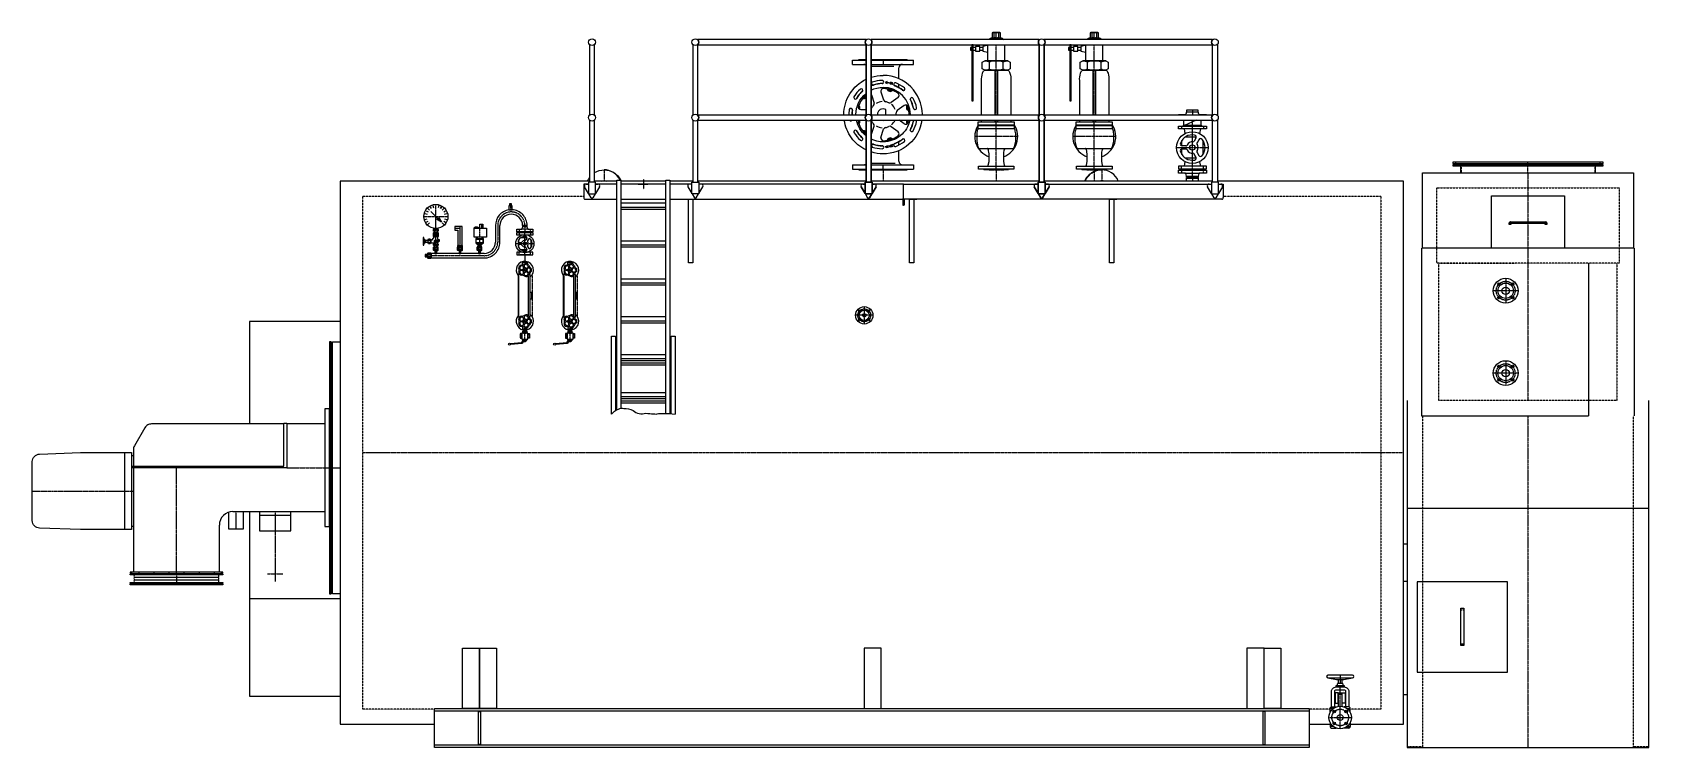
# Model space of a CAD drawing. Extents: x -9090 to 1625, y 0 to 4740.
import ezdxf

# ---------------------------------------------------------------- set-up
doc = ezdxf.new("R2010")
doc.units = 0
doc.linetypes.add('GESTRICHELT2', pattern=[0.375, 0.25, -0.125])
doc.linetypes.add('MITTE', pattern=[2, 1.25, -0.25, 0.25, -0.25])
for name, color, linetype in [('LOOS_L0', 5, 'CONTINUOUS'), ('LOOS_L1', 7, 'GESTRICHELT2'), ('LOOS_L2', 7, 'MITTE')]:
    doc.layers.add(name, color=color, linetype=linetype)

# ---------------------------------------------------------------- blocks, each defined once
blk = doc.blocks.new('LOOS_KESSEL_574A1')
at = {"layer": 'LOOS_L0'}
for p, q in [((-1449, 4194), (-1492, 4194)), ((-1492, 4194), (-1492, 4192)), ((-1449, 4194), (-1351, 4194)), ((-1438, 4214), (-1362, 4214)), ((-1307, 4194), (-1351, 4194)), ((-1307, 4192), (-1307, 4194)), ((-1457, 4129), (-1457, 4158)), ((-1375, 4158), (-1453, 4124)), ((-1448, 4071), (-1453, 4100)), ((-1347, 4100), (-1352, 4071)), ((-1343, 4158), (-1343, 4129)), ((-1470, 3988), (-1470, 4023)), ((-1470, 3931), (-1470, 3966)), ((-1443, 3988), (-1466, 3988)), ((-1443, 3967), (-1466, 3967)), ((-1446, 4047), (-1374, 4047)), ((-1376, 4039), (-1388, 4020)), ((-1358, 4029), (-1369, 4009)), ((-1330, 4023), (-1330, 3931)), ((-1453, 3854), (-1448, 3884)), ((-1374, 3907), (-1446, 3907)), ((-1376, 3915), (-1388, 3934)), ((-1369, 3945), (-1358, 3925)), ((-1352, 3883), (-1347, 3854)), ((-5396, 3755), (-7050, 3755)), ((-5215, 3755), (-5363, 3755)), ((-4890, 3755), (-5190, 3755)), ((-4711, 3755), (-4865, 3755)), ((-3563, 3755), (-4678, 3755)), ((-2415, 3755), (-3530, 3755)), ((-1267, 3755), (-2382, 3755)), ((-1449, 3808), (-1351, 3808)), ((-1438, 3788), (-1362, 3788)), ((-1438, 3778), (-1362, 3778)), ((-1362, 3775), (-1438, 3775)), ((0, 3755), (-1234, 3755)), ((-7050, 2824), (-7650, 2824)), ((-7650, 2824), (-7650, 2145)), ((-7650, 1565), (-7650, 341)), ((0, 1351), (25, 1351)), ((0, 1103), (25, 1103)), ((-7050, 987), (-7650, 987)), ((-339, 480), (-501, 480)), ((-501, 462), (-339, 462)), ((-432, 425), (-432, 452)), ((-408, 452), (-408, 425)), ((-7650, 341), (-7050, 341)), ((-478, 270), (-478, 372)), ((-458, 372), (-458, 270)), ((-447, 402), (-393, 402)), ((-393, 382), (-447, 382)), ((-404, 425), (-436, 425)), ((-433, 363), (-407, 363)), ((-400, 371), (-400, 371)), ((-382, 270), (-382, 372)), ((-362, 372), (-362, 270)), ((25, 351), (0, 351)), ((-6425, 243), (-625, 243)), ((-487, 233), (-487, 260)), ((-465, 260), (-487, 260)), ((-478, 270), (-447, 270)), ((-362, 270), (-393, 270)), ((-375, 260), (-353, 260)), ((-353, 233), (-353, 260)), ((-625, 155), (-487, 155)), ((-487, 167), (-487, 140)), ((-465, 140), (-487, 140)), ((-477, 130), (-447, 130)), ((-363, 130), (-393, 130)), ((-375, 140), (-353, 140)), ((-353, 167), (-353, 140)), ((-6425, 18), (-625, 18))]:
    blk.add_line(p, q, dxfattribs=at)
for points in [[(-1444, 4198, -0.155764), (-1446, 4195, -0.15576), (-1449, 4194)], [(-1351, 4194, -0.155784), (-1354, 4195, -0.155785), (-1356, 4198)], [(-5409, 3755, -0.055447), (-5396, 3778)], [(-5363, 3811, -0.143154), (-5298, 3829)], [(-5315, 3755, -0.136558), (-5287, 3755)], [(-5194, 3761, 0.137812), (-5238, 3811, 0.148639), (-5300, 3830)], [(-5298, 3829, -0.135482), (-5235, 3811, -0.134658), (-5190, 3762)], [(-5190, 3762, -0.016146), (-5186, 3755)], [(-2002, 3829, 0.143761), (-2069, 3809, 0.142836), (-2114, 3755)], [(-2109, 3755, -0.143727), (-2065, 3810, -0.155561), (-2000, 3830)], [(-1985, 3755, 0.136557), (-2013, 3755)], [(-1891, 3755, 0.149019), (-1935, 3809, 0.148918), (-2002, 3829)], [(-1444, 3804, 0.155793), (-1446, 3807, 0.155805), (-1449, 3808)], [(-1351, 3808, 0.155788), (-1354, 3807, 0.155788), (-1356, 3804)], [(-478, 372, -0.200372), (-469, 393, -0.197458), (-447, 402)], [(-447, 382, 0.197456), (-455, 379, 0.200374), (-458, 372)], [(-436, 425, 0.198615), (-437, 425, 0.129981), (-438, 423, 0.141169), (-440, 418, 0.093538), (-442, 399)], [(-398, 399, 0.093535), (-400, 418, 0.14117), (-402, 423, 0.129987), (-403, 425, 0.198643), (-404, 425)], [(-382, 372, 0.200403), (-385, 379, 0.197454), (-393, 382)], [(-393, 402, -0.197464), (-371, 393, -0.200374), (-362, 372)], [(-487, 260, -0.190476), (-484, 267, -0.207732), (-478, 270)], [(-353, 260, 0.190474), (-356, 267, 0.20773), (-362, 270)]]:
    blk.add_lwpolyline(points, format="xyb", dxfattribs=at)
for points in [[(-1356, 4198), (-1362, 4214), (-1362, 4224), (-1438, 4224), (-1438, 4214), (-1444, 4198)], [(-1336, 4119), (-1339, 4122), (-1461, 4122), (-1464, 4119)], [(-1343, 4129), (-1347, 4124), (-1453, 4124), (-1457, 4129)], [(-7050, 3755), (-7050, 155), (-6425, 155)], [(-1449, 3808), (-1492, 3808), (-1492, 3827), (-1307, 3827), (-1307, 3808), (-1351, 3808)], [(-1336, 3835), (-1339, 3832), (-1461, 3832), (-1464, 3835)], [(-1336, 3827), (-1339, 3830), (-1461, 3830), (-1464, 3827)], [(-1356, 3804), (-1362, 3788), (-1362, 3778), (-1438, 3778), (-1438, 3788), (-1444, 3804)], [(-1438, 3755), (-1438, 3775), (-1362, 3775), (-1362, 3755)], [(-353, 155), (0, 155), (0, 3755)], [(-7050, 1020), (-7100, 1020), (-7100, 2690), (-7050, 2690)], [(-501, 462), (-444, 452), (-396, 452), (-339, 462)], [(-453, 363), (-453, 295), (-433, 295), (-433, 363), (-453, 363)], [(-447, 402), (-447, 412), (-393, 412), (-393, 402)], [(-432, 274), (-432, 354), (-408, 354), (-408, 274)], [(-387, 363), (-387, 295), (-407, 295), (-407, 363), (-387, 363)], [(-400, 371), (-400, 371)], [(-400, 371), (-400, 371)]]:
    blk.add_lwpolyline(points, dxfattribs=at)
for points in [[(-1492, 4100), (-1492, 4119), (-1307, 4119), (-1307, 4100)], [(-1492, 3854), (-1492, 3835), (-1307, 3835), (-1307, 3854)], [(-7108, 2690), (-7120, 2690), (-7120, 1020), (-7108, 1020)], [(-6238, 260), (-6238, 660), (-6125, 660), (-6125, 260)], [(-6125, 260), (-6125, 660), (-6013, 660), (-6013, 260)], [(-3463, 260), (-3463, 660), (-3575, 660), (-3575, 260)], [(-925, 260), (-925, 660), (-1038, 660), (-1038, 260)], [(-925, 260), (-925, 660), (-813, 660), (-813, 260)], [(-6425, 260), (-625, 260), (-625, 0), (-6425, 0)], [(-6118, 240), (-6118, 20), (-6132, 20), (-6132, 230), (-6132, 240)], [(-932, 240), (-932, 20), (-918, 20), (-918, 230), (-918, 240)]]:
    blk.add_lwpolyline(points, close=True, dxfattribs=at)
for centre, radius in [((-1400, 3977), 105), ((-1400, 3977), 17.5), ((-3575, 2865), 57.5), ((-3605, 2895), 7), ((-3575, 2865), 34), ((-3545, 2895), 7), ((-3605, 2835), 7), ((-3575, 2865), 11.7), ((-3545, 2835), 7), ((-420, 200), 75), ((-459, 239), 9), ((-420, 200), 20), ((-381, 239), 9), ((-459, 161), 9), ((-381, 161), 9)]:
    blk.add_circle(centre, radius, dxfattribs=at)
for centre, radius, start, end in [((-1466, 4002), 14, 159.5129, 270), ((-1466, 3953), 14, 90.0001, 200.4867), ((-1400, 3977), 84, 80.4873, 159.5128), ((-1443, 3996), 8.75, 270.0002, 335.9594), ((-1443, 3958), 8.75, 24.0414, 90), ((-1400, 3977), 38.5, 84.0416, 155.9578), ((-1395, 4024), 8.75, 264.039, 329.9984), ((-1388, 4046), 14, 329.9999, 80.4875), ((-1362, 4005), 8.75, 150.0018, 215.9614), ((-1400, 3977), 38.5, 324.0422, 35.9582), ((-1346, 4022), 14, 39.5122, 149.9999), ((-1400, 3977), 84, 320.4873, 39.5126), ((-1400, 3977), 84, 200.4873, 279.5127), ((-1400, 3977), 38.5, 204.0422, 275.9583), ((-1395, 3930), 8.75, 30.0013, 95.9612), ((-1388, 3908), 14, 279.5125, 29.9997), ((-1362, 3949), 8.75, 144.0415, 210), ((-1346, 3932), 14, 209.9996, 320.4871), ((-1435, 3777), 3, 150, 210), ((-1365, 3777), 3, 330, 30), ((-501, 471), 9, 90, 270), ((-339, 471), 9, 270, 90), ((-477, 140), 10, 180, 269.999), ((-363, 140), 10, 269.9997, 360)]:
    blk.add_arc(centre, radius, start, end, dxfattribs=at)
at = {"layer": 'LOOS_L1'}
for p, q in [((-6900, 3655), (-5435, 3655)), ((-1195, 3655), (-150, 3655)), ((-487, 255), (-625, 255))]:
    blk.add_line(p, q, dxfattribs=at)
for points in [[(-6425, 255), (-6900, 255), (-6900, 3655)], [(-150, 3655), (-150, 255), (-353, 255)]]:
    blk.add_lwpolyline(points, dxfattribs=at)
at = {"layer": 'LOOS_L2'}
for p, q in [((-1472, 4192), (-1472, 4194)), ((-1400, 4224), (-1400, 4192)), ((-1327, 4194), (-1327, 4192)), ((-1472, 4119), (-1472, 4100)), ((-1400, 4122), (-1400, 4158)), ((-1400, 3830), (-1400, 4122)), ((-1327, 4119), (-1327, 4100)), ((-1505, 3977), (-1295, 3977)), ((-5300, 3830), (-5300, 3755)), ((-3500, 3830), (-3400, 3830)), ((-3450, 3830), (-3450, 3755)), ((-2750, 3830), (-2650, 3830)), ((-2700, 3830), (-2700, 3755)), ((-2100, 3830), (-2000, 3830)), ((-2050, 3830), (-2050, 3755)), ((-2000, 3830), (-2000, 3755)), ((-1472, 3835), (-1472, 3854)), ((-1472, 3827), (-1472, 3808)), ((-1400, 3778), (-1400, 3830)), ((-1400, 3775), (-1400, 3755)), ((-1327, 3835), (-1327, 3854)), ((-1327, 3808), (-1327, 3827)), ((-5875, 3265), (-5854, 3265)), ((-5854, 3265), (-5796, 3265)), ((-5825, 3265), (-5825, 3223)), ((-5796, 3265), (-5775, 3265)), ((-3610, 2900), (-3600, 2890)), ((-3575, 2923), (-3575, 2808)), ((-3540, 2900), (-3550, 2890)), ((-3518, 2865), (-3633, 2865)), ((-3610, 2830), (-3600, 2840)), ((-3540, 2830), (-3550, 2840)), ((-6900, 1955), (0, 1955)), ((-7108, 1855), (-7120, 1855)), ((-7100, 1855), (-7050, 1855)), ((-420, 480), (-420, 425)), ((-420, 125), (-420, 412)), ((-465, 245), (-453, 233)), ((-375, 245), (-387, 233)), ((-495, 200), (-345, 200)), ((-453, 168), (-465, 155)), ((-387, 168), (-375, 155))]:
    blk.add_line(p, q, dxfattribs=at)
for centre, radius in [((-3575, 2865), 42.5), ((-420, 200), 55)]:
    blk.add_circle(centre, radius, dxfattribs=at)
blk = doc.blocks.new('LOOS_SIV_27551')
at = {"layer": 'LOOS_L0'}
for p, q in [((-2722.936781, 4740.034379), (-2677.095516, 4740.034379)), ((-2713.959543, 4707.432601), (-2713.959543, 4737.315768)), ((-2686.072755, 4737.315768), (-2686.072755, 4707.432601)), ((-2838.45082, 4640.862192), (-2853.374078, 4640.862192)), ((-2853.374078, 4622.271719), (-2838.45082, 4622.271719)), ((-2788.724592, 4640.862192), (-2808.925535, 4640.862192)), ((-2808.925535, 4622.271719), (-2788.724592, 4622.271719)), ((-2755.383286, 4551.332238), (-2755.383286, 4658.149875)), ((-2724.400601, 4704.710433), (-2675.601418, 4704.710433)), ((-2644.615499, 4658.149875), (-2644.615499, 4551.332238)), ((-2623.596433, 4551.332345), (-2776.40137, 4551.332345)), ((-2746.47724, 4542.267791), (-2746.47724, 4498.439074)), ((-2653.522718, 4498.43584), (-2653.522718, 4542.264557)), ((-2796.828583, 4191.849875), (-2796.828583, 4420.977944)), ((-2776.403526, 4489.371287), (-2623.598589, 4489.371287)), ((-2706.469839, 4191.849875), (-2706.469839, 4489.37118)), ((-2690.977418, 4489.37118), (-2690.977418, 4191.849875)), ((-2603.172304, 4420.977944), (-2603.172304, 4191.849875)), ((-2853.374078, 4298.104789), (-2862.670393, 4298.104789)), ((-2796.828583, 4147.630493), (-2796.828583, 4158.149875)), ((-2706.469839, 4147.630493), (-2706.469839, 4158.149875)), ((-2690.977418, 4158.149875), (-2690.977418, 4147.630493)), ((-2603.172304, 4158.149875), (-2603.172304, 4147.630493)), ((-2809.180818, 3969.956022), (-2590.819999, 3969.956022)), ((-2759.984382, 3854.033596), (-2640.017297, 3854.033759))]:
    blk.add_line(p, q, dxfattribs=at)
for points in [[(-2722.921642, 4740.033733), (-2727.886719, 4737.166903), (-2727.886719, 4707.432494), (-2722.921642, 4704.711726)], [(-2677.080377, 4704.710433), (-2672.1153, 4707.432494), (-2672.1153, 4737.169058), (-2677.080377, 4740.036428)], [(-2862.670393, 4640.862192), (-2870.416603, 4640.862192), (-2870.416603, 4622.271719), (-2862.670393, 4622.271719)], [(-2755.383334, 4654.805586), (-2788.724592, 4647.059376), (-2788.724592, 4616.074535), (-2755.383334, 4608.328325)], [(-2776.403424, 4489.369994), (-2792.952244, 4498.441123), (-2792.952244, 4541.782603), (-2776.401268, 4551.33655)], [(-2623.596385, 4551.331914), (-2607.047565, 4541.776135), (-2607.047565, 4498.434656), (-2623.598541, 4489.366868)], [(-2752.744905, 3860.831925), (-2747.537865, 3884.604959), (-2747.537821, 3917.526752)], [(-2652.463737, 3917.526136), (-2652.463737, 3884.604025), (-2647.256696, 3860.832068)], [(-2640.017258, 3854.033707), (-2582.499931, 3854.033626), (-2582.499931, 3833.033626), (-2817.499931, 3833.033626), (-2817.499931, 3854.033626), (-2759.9843, 3854.033704)], [(-2615.999932, 3833.033626), (-2618.999931, 3830.033626), (-2780.999931, 3830.033626), (-2783.999931, 3833.033626)]]:
    blk.add_lwpolyline(points, dxfattribs=at)
for points in [[(-2713.941169, 4737.315661, 0.1543331417), (-2714.113851, 4737.846058, 0.1150975063), (-2714.624919, 4738.355933, 0.1369571962), (-2716.571647, 4739.237694, 0.1012497789), (-2722.921642, 4740.033733)], [(-2699.999931, 4740.033626, 0.0907693095), (-2709.858031, 4739.237662, 0.1427264533), (-2712.880057, 4738.355836, 0.1364516935), (-2713.673377, 4737.845987, 0.2249004334), (-2713.941169, 4737.315661)], [(-2686.05546, 4737.315661, 0.2249859271), (-2686.323523, 4737.845987, 0.1365018617), (-2687.11709, 4738.355836, 0.1426741138), (-2690.139953, 4739.237662, 0.090756987), (-2699.999931, 4740.033626)], [(-2677.080377, 4740.036428, 0.1012877731), (-2683.426968, 4739.238484, 0.1370213503), (-2685.372492, 4738.356138, 0.1151207735), (-2685.883168, 4737.84611, 0.1543441197), (-2686.05546, 4737.315661)], [(-2749.53034, 4691.849875, -0.1188026955), (-2738.515254, 4701.308568, -0.1188044783), (-2724.400601, 4704.710433)], [(-2722.921642, 4704.711726, 0.1012758476), (-2716.572594, 4705.508132, 0.1368968329), (-2714.626052, 4706.391001, 0.1149904187), (-2714.114987, 4706.90159, 0.154165479), (-2713.942247, 4707.432494)], [(-2713.942247, 4707.432494, 0.2248194972), (-2713.674552, 4706.901565, 0.1364573214), (-2712.881241, 4706.390902, 0.1427201211), (-2709.85898, 4705.507753, 0.0908015775), (-2699.999931, 4704.710433)], [(-2699.999931, 4704.710433, 0.0907604819), (-2690.140897, 4705.507753, 0.1426339621), (-2687.118272, 4706.390902, 0.1363723534), (-2686.324697, 4706.901565, 0.2246620724), (-2686.056538, 4707.432494)], [(-2686.056538, 4707.432494, 0.1542479135), (-2685.884304, 4706.901565, 0.1150657436), (-2685.373624, 4706.390902, 0.1370049131), (-2683.427915, 4705.507753, 0.1013318265), (-2677.080377, 4704.710433)], [(-2675.601418, 4704.710433, -0.1187977889), (-2661.485941, 4701.308568, -0.1187981992), (-2650.469798, 4691.849875)], [(-2776.401268, 4551.33655, -0.1012788003), (-2755.241212, 4548.679392, -0.1369527697), (-2748.754232, 4545.737546, -0.1150537246), (-2747.051271, 4544.036625, -0.1542453954), (-2746.476115, 4542.267684)], [(-2746.476115, 4542.267684, -0.2248634141), (-2745.583199, 4544.03658, -0.1364654221), (-2742.938362, 4545.737365, -0.1427055186), (-2732.863147, 4548.678697, -0.0907818193), (-2699.997776, 4551.334178)], [(-2699.997776, 4551.334178, -0.0907755709), (-2667.135783, 4548.676803, -0.1426818782), (-2657.061487, 4545.734668, -0.1364370271), (-2654.416835, 4544.033575, -0.2247874358), (-2653.523748, 4542.26445)], [(-2653.523748, 4542.26445, -0.1542760585), (-2652.948804, 4544.033531, -0.115078869), (-2651.245777, 4545.734496, -0.1369861628), (-2644.758334, 4548.67614, -0.1012943693), (-2623.596385, 4551.331914)], [(-2796.828583, 4420.977944, -0.1008160856), (-2790.843492, 4469.336375, -0.1372274893), (-2784.215241, 4484.161334, -0.1158675974), (-2780.382685, 4488.053103, -0.1562567393), (-2776.396956, 4489.367084)], [(-2746.475037, 4498.438967, -0.1542481298), (-2747.050176, 4496.669821, -0.1150500429), (-2748.753263, 4494.968528, -0.1369516773), (-2755.240896, 4492.026299, -0.1012838143), (-2776.403424, 4489.369994)], [(-2699.999931, 4489.367084, -0.090779024), (-2732.862831, 4492.025447, -0.1426923105), (-2742.937394, 4494.968306, -0.136441442), (-2745.582105, 4496.669765, -0.2248125643), (-2746.475037, 4498.438967)], [(-2653.521593, 4498.435734, -0.2247962556), (-2654.414873, 4496.666626, -0.1364308429), (-2657.059853, 4494.965375, -0.1426765216), (-2667.135152, 4492.023237, -0.0907722663), (-2699.999931, 4489.367084)], [(-2623.598541, 4489.366868, -0.1012997824), (-2644.757703, 4492.023173, -0.1369781519), (-2651.244143, 4494.965359, -0.1150642147), (-2652.946842, 4496.666621, -0.1542588784), (-2653.521593, 4498.435734)], [(-2623.598541, 4489.366868, -0.1562839635), (-2619.613669, 4488.052796, -0.1158756162), (-2615.781852, 4484.160967, -0.137228197), (-2609.155091, 4469.335996, -0.1008088237), (-2603.172304, 4420.977944)], [(-2819.180818, 4100.894229, 0.2234535407), (-2821.131781, 4099.917043, 0.1361494367), (-2823.007689, 4097.022749, 0.1426336572), (-2826.251886, 4085.997503, 0.0909057057), (-2829.180818, 4050.033626)], [(-2570.819999, 4050.033626, 0.0909040357), (-2573.748931, 4085.997503, 0.1426316249), (-2576.993198, 4097.022749, 0.1361478515), (-2578.86915, 4099.917043, 0.2234636432), (-2580.819999, 4100.894229)], [(-2829.180818, 4050.033626, 0.095699391), (-2823.322954, 3993.410209, 0.1399768946), (-2816.834523, 3976.051618, 0.1253800299), (-2813.082684, 3971.494774, 0.1830292029), (-2809.180818, 3969.956022)], [(-2747.537821, 3917.526752, 0.0904274614), (-2750.466754, 3954.599844, 0.1428956877), (-2753.711023, 3965.965133, 0.1373358103), (-2755.586976, 3968.948692, 0.2289190253), (-2757.537821, 3969.956022)], [(-2642.463737, 3969.956022, 0.2289109091), (-2644.414696, 3968.94868, 0.1373377823), (-2646.290605, 3965.965086, 0.1428977059), (-2649.534804, 3954.599664, 0.0904288626), (-2652.463737, 3917.526136)], [(-2590.819999, 3969.956022, 0.1830336101), (-2586.918247, 3971.494774, 0.1253789601), (-2583.166364, 3976.051618, 0.1399753089), (-2576.677863, 3993.410209, 0.0956981163), (-2570.819999, 4050.033626)], [(-2759.9843, 3854.033704, 0.1937526791), (-2755.431698, 3855.945622, 0.1519293748), (-2752.744905, 3860.831925)], [(-2647.256696, 3860.832068, 0.1518741501), (-2644.569391, 3855.945983, 0.1937060429), (-2640.017258, 3854.033707)]]:
    blk.add_lwpolyline(points, format="xyb", dxfattribs=at)
for points in [[(-2862.670291, 4286.295646), (-2853.373976, 4286.295646), (-2853.373976, 4657.754774), (-2862.670291, 4657.754774)], [(-2838.45082, 4616.074535), (-2808.925535, 4616.074535), (-2808.925535, 4647.059376), (-2838.45082, 4647.059376)], [(-2580.819999, 4125.635938), (-2819.180818, 4125.635938), (-2819.180818, 4147.630493), (-2580.819999, 4147.630493)], [(-2580.819999, 4100.894229), (-2819.180818, 4100.894229), (-2819.180818, 4122.88734), (-2580.819999, 4122.88734)]]:
    blk.add_lwpolyline(points, close=True, dxfattribs=at)
for start, end in [(146.7574141, 250.5126188), (289.4866572, 33.24328534)]:
    blk.add_arc((-2699.999931, 4050.033626), 142.5, start, end, dxfattribs=at)
at = {"layer": 'LOOS_L2'}
for p, q in [((-2699.999931, 4691.849875), (-2699.999931, 4740.033626)), ((-2699.999931, 4191.849875), (-2699.999931, 4658.149875)), ((-2699.999931, 3830.033626), (-2699.999931, 4158.149875)), ((-2557.499931, 4050.033626), (-2842.499931, 4050.033626))]:
    blk.add_line(p, q, dxfattribs=at)
blk = doc.blocks.new('LOOS_2SIV_710D1')
at = {"layer": 'LOOS_L0'}
for p, q in [((-2072.936781, 4740.034379), (-2027.095516, 4740.034379)), ((-2063.959543, 4707.432601), (-2063.959543, 4737.315768)), ((-2036.072755, 4737.315768), (-2036.072755, 4707.432601)), ((-2188.45082, 4640.862192), (-2203.374078, 4640.862192)), ((-2203.374078, 4622.271719), (-2188.45082, 4622.271719)), ((-2138.724592, 4640.862192), (-2158.925535, 4640.862192)), ((-2158.925535, 4622.271719), (-2138.724592, 4622.271719)), ((-2105.383286, 4551.332238), (-2105.383286, 4658.149875)), ((-2074.400601, 4704.710433), (-2025.601418, 4704.710433)), ((-1994.615499, 4658.149875), (-1994.615499, 4551.332238)), ((-1973.596433, 4551.332345), (-2126.40137, 4551.332345)), ((-2096.47724, 4542.267791), (-2096.47724, 4498.439074)), ((-2003.522718, 4498.43584), (-2003.522718, 4542.264557)), ((-2146.828583, 4191.849875), (-2146.828583, 4420.977944)), ((-2126.403526, 4489.371287), (-1973.598589, 4489.371287)), ((-2056.469839, 4191.849875), (-2056.469839, 4489.37118)), ((-2040.977418, 4489.37118), (-2040.977418, 4191.849875)), ((-1953.172304, 4420.977944), (-1953.172304, 4191.849875)), ((-2203.374078, 4298.104789), (-2212.670393, 4298.104789)), ((-2146.828583, 4147.630493), (-2146.828583, 4158.149875)), ((-2056.469839, 4147.630493), (-2056.469839, 4158.149875)), ((-2040.977418, 4158.149875), (-2040.977418, 4147.630493)), ((-1953.172304, 4158.149875), (-1953.172304, 4147.630493)), ((-2159.180818, 3969.956022), (-1940.819999, 3969.956022)), ((-2109.984382, 3854.033596), (-1990.017297, 3854.033759))]:
    blk.add_line(p, q, dxfattribs=at)
for points in [[(-2072.921642, 4740.033733), (-2077.886719, 4737.166903), (-2077.886719, 4707.432494), (-2072.921642, 4704.711726)], [(-2027.080377, 4704.710433), (-2022.1153, 4707.432494), (-2022.1153, 4737.169058), (-2027.080377, 4740.036428)], [(-2212.670393, 4640.862192), (-2220.416603, 4640.862192), (-2220.416603, 4622.271719), (-2212.670393, 4622.271719)], [(-2105.383334, 4654.805586), (-2138.724592, 4647.059376), (-2138.724592, 4616.074535), (-2105.383334, 4608.328325)], [(-2126.403424, 4489.369994), (-2142.952244, 4498.441123), (-2142.952244, 4541.782603), (-2126.401268, 4551.33655)], [(-1973.596385, 4551.331914), (-1957.047565, 4541.776135), (-1957.047565, 4498.434656), (-1973.598541, 4489.366868)], [(-2102.744905, 3860.831925), (-2097.537865, 3884.604959), (-2097.537821, 3917.526752)], [(-2002.463737, 3917.526136), (-2002.463737, 3884.604025), (-1997.256696, 3860.832068)], [(-1990.017258, 3854.033707), (-1932.499932, 3854.033626), (-1932.499932, 3833.033626), (-2167.499932, 3833.033626), (-2167.499932, 3854.033626), (-2109.9843, 3854.033704)], [(-1965.999932, 3833.033626), (-1968.999932, 3830.033626), (-2130.999932, 3830.033626), (-2133.999931, 3833.033626)]]:
    blk.add_lwpolyline(points, dxfattribs=at)
for points in [[(-2063.941169, 4737.315661, 0.154342336), (-2064.113837, 4737.846058, 0.1151031424), (-2064.624911, 4738.355933, 0.136965402), (-2066.571647, 4739.237694, 0.1012519125), (-2072.921642, 4740.033733)], [(-2049.999932, 4740.033626, 0.0907699734), (-2059.858031, 4739.237662, 0.1427224464), (-2062.88006, 4738.355836, 0.1364600181), (-2063.673373, 4737.845987, 0.2249113717), (-2063.941169, 4737.315661)], [(-2036.05546, 4737.315661, 0.2249749919), (-2036.323518, 4737.845987, 0.1364935386), (-2037.117093, 4738.355836, 0.1426781197), (-2040.139953, 4739.237662, 0.0907563232), (-2049.999932, 4740.033626)], [(-2027.080377, 4740.036428, 0.1012856381), (-2033.426968, 4739.238484, 0.1370131408), (-2035.372483, 4738.356138, 0.1151151356), (-2035.883155, 4737.84611, 0.1543349267), (-2036.05546, 4737.315661)], [(-2099.53034, 4691.849875, -0.1188031048), (-2088.515254, 4701.308568, -0.1188046255), (-2074.400601, 4704.710433)], [(-2072.921642, 4704.711726, 0.1012779807), (-2066.572594, 4705.508132, 0.1369050388), (-2064.626044, 4706.391001, 0.1149960522), (-2064.114973, 4706.90159, 0.1541746632), (-2063.942247, 4707.432494)], [(-2063.942247, 4707.432494, 0.2248096374), (-2063.674539, 4706.901565, 0.136453182), (-2062.881232, 4706.390902, 0.1427145145), (-2059.85898, 4705.507753, 0.0908000304), (-2049.999932, 4704.710433)], [(-2049.999932, 4704.710433, 0.0907620288), (-2040.140897, 4705.507753, 0.1426395682), (-2037.118263, 4706.390902, 0.1363764921), (-2036.324683, 4706.901565, 0.2246719304), (-2036.056538, 4707.432494)], [(-2036.056538, 4707.432494, 0.1542387296), (-2035.884291, 4706.901565, 0.1150601083), (-2035.373616, 4706.390902, 0.1369967046), (-2033.427915, 4705.507753, 0.1013296924), (-2027.080377, 4704.710433)], [(-2025.601418, 4704.710433, -0.1187976418), (-2011.485941, 4701.308568, -0.1187977899), (-2000.469798, 4691.849875)], [(-2126.401268, 4551.33655, -0.1012794404), (-2105.241212, 4548.679392, -0.1369552319), (-2098.754224, 4545.737546, -0.1150554153), (-2097.051257, 4544.036625, -0.1542481519), (-2096.476115, 4542.267684)], [(-2096.476115, 4542.267684, -0.2248604546), (-2095.583185, 4544.03658, -0.1364641803), (-2092.938354, 4545.737365, -0.1427038368), (-2082.863147, 4548.678697, -0.0907813552), (-2049.997776, 4551.334178)], [(-2049.997776, 4551.334178, -0.090776035), (-2017.135783, 4548.676803, -0.1426835602), (-2007.061479, 4545.734668, -0.136438269), (-2004.416822, 4544.033575, -0.2247903947), (-2003.523748, 4542.26445)], [(-2003.523748, 4542.26445, -0.1542733022), (-2002.94879, 4544.033531, -0.1150771784), (-2001.245769, 4545.734496, -0.1369837007), (-1994.758334, 4548.67614, -0.1012937291), (-1973.596385, 4551.331914)], [(-2146.828583, 4420.977944, -0.1008158825), (-2140.843492, 4469.336375, -0.1372272314), (-2134.215233, 4484.161334, -0.1158674445), (-2130.382672, 4488.053103, -0.1562571929), (-2126.396956, 4489.367084)], [(-2096.475037, 4498.438967, -0.1542508861), (-2097.050163, 4496.669821, -0.1150517334), (-2098.753255, 4494.968528, -0.1369541393), (-2105.240896, 4492.026299, -0.1012844544), (-2126.403424, 4489.369994)], [(-2049.999932, 4489.367084, -0.0907785599), (-2082.862831, 4492.025447, -0.1426906285), (-2092.937385, 4494.968306, -0.1364402002), (-2095.582091, 4496.669765, -0.2248096055), (-2096.475037, 4498.438967)], [(-2003.521593, 4498.435734, -0.2247992145), (-2004.41486, 4496.666626, -0.1364320847), (-2007.059845, 4494.965375, -0.1426782034), (-2017.135152, 4492.023237, -0.0907727304), (-2049.999932, 4489.367084)], [(-1973.598541, 4489.366868, -0.1012991422), (-1994.757703, 4492.023173, -0.1369756895), (-2001.244135, 4494.965359, -0.115062524), (-2002.946828, 4496.666621, -0.1542561221), (-2003.521593, 4498.435734)], [(-1973.598541, 4489.366868, -0.1562835098), (-1969.613656, 4488.052796, -0.115875769), (-1965.781844, 4484.160967, -0.1372284548), (-1959.155091, 4469.335996, -0.1008090267), (-1953.172304, 4420.977944)], [(-2169.180818, 4100.894229, 0.2234547567), (-2171.131767, 4099.917043, 0.1361492459), (-2173.007681, 4097.022749, 0.1426334125), (-2176.251886, 4085.997503, 0.0909055046), (-2179.180818, 4050.033626)], [(-1920.819999, 4050.033626, 0.0909042367), (-1923.748931, 4085.997503, 0.1426318695), (-1926.993189, 4097.022749, 0.1361480423), (-1928.869136, 4099.917043, 0.223462427), (-1930.819999, 4100.894229)], [(-2179.180818, 4050.033626, 0.0956992376), (-2173.322954, 3993.410209, 0.1399767037), (-2166.834515, 3976.051618, 0.1253799011), (-2163.08267, 3971.494774, 0.1830297334), (-2159.180818, 3969.956022)], [(-2097.537821, 3917.526752, 0.0904276516), (-2100.466754, 3954.599844, 0.1428959186), (-2103.711014, 3965.965133, 0.1373359933), (-2105.586963, 3968.948692, 0.228917793), (-2107.537821, 3969.956022)], [(-1992.463737, 3969.956022, 0.2289121412), (-1994.414682, 3968.94868, 0.1373375992), (-1996.290597, 3965.965086, 0.1428974749), (-1999.534805, 3954.599664, 0.0904286724), (-2002.463737, 3917.526136)], [(-1940.819999, 3969.956022, 0.1830330795), (-1936.918233, 3971.494774, 0.1253790888), (-1933.166355, 3976.051618, 0.1399754997), (-1926.677863, 3993.410209, 0.0956982697), (-1920.819999, 4050.033626)], [(-2109.9843, 3854.033704, 0.1937525515), (-2105.431698, 3855.945622, 0.1519290072), (-2102.744905, 3860.831925)], [(-1997.256696, 3860.832068, 0.1518716827), (-1994.569391, 3855.945983, 0.1937051872), (-1990.017258, 3854.033707)]]:
    blk.add_lwpolyline(points, format="xyb", dxfattribs=at)
for points in [[(-2212.670291, 4286.295646), (-2203.373976, 4286.295646), (-2203.373976, 4657.754774), (-2212.670291, 4657.754774)], [(-2188.45082, 4616.074535), (-2158.925535, 4616.074535), (-2158.925535, 4647.059376), (-2188.45082, 4647.059376)], [(-1930.819999, 4125.635938), (-2169.180818, 4125.635938), (-2169.180818, 4147.630493), (-1930.819999, 4147.630493)], [(-1930.819999, 4100.894229), (-2169.180818, 4100.894229), (-2169.180818, 4122.88734), (-1930.819999, 4122.88734)]]:
    blk.add_lwpolyline(points, close=True, dxfattribs=at)
for start, end in [(146.7574141, 250.5126188), (289.4866572, 33.24328534)]:
    blk.add_arc((-2049.999932, 4050.033626), 142.5, start, end, dxfattribs=at)
at = {"layer": 'LOOS_L2'}
for p, q in [((-2049.999932, 4691.849875), (-2049.999932, 4740.033626)), ((-2049.999932, 4191.849875), (-2049.999932, 4658.149875)), ((-2049.999932, 3830.033626), (-2049.999932, 4158.149875)), ((-1907.499932, 4050.033626), (-2192.499932, 4050.033626))]:
    blk.add_line(p, q, dxfattribs=at)
blk = doc.blocks.new('LOOS_DAMPFVENTIL_120F1')
at = {"layer": 'LOOS_L0'}
for p, q in [((-3652.499975, 4557.033564), (-3563.351509, 4557.033564)), ((-3652.499975, 4528.033564), (-3652.499975, 4557.033564)), ((-3652.499975, 4528.033564), (-3563.351509, 4528.033564)), ((-3610.33933, 4560.033564), (-3563.351509, 4560.033564)), ((-3610.33933, 4557.033564), (-3610.33933, 4560.033564)), ((-3530.931616, 4516.043818), (-3378.060766, 4516.043818)), ((-3529.651509, 4560.033564), (-3290.33933, 4560.033564)), ((-3529.651509, 4557.033564), (-3247.499975, 4557.033564)), ((-3529.651509, 4528.033564), (-3247.499975, 4528.033564)), ((-3449.999975, 4560.033564), (-3449.999975, 4528.033564)), ((-3345.088598, 4432.927607), (-3345.088598, 4504.053584)), ((-3290.33933, 4557.033564), (-3290.33933, 4560.033564)), ((-3247.499975, 4528.033564), (-3247.499975, 4557.033564)), ((-3345.088598, 4374.032588), (-3345.088598, 4395.991572)), ((-3582.044409, 4306.248896), (-3573.667455, 4304.004267)), ((-3573.667455, 4304.004267), (-3563.351509, 4314.320043)), ((-3527.322973, 4325.312861), (-3509.844457, 4271.519892)), ((-3464.020727, 4345.88122), (-3446.542211, 4292.088252)), ((-3419.707006, 4364.99499), (-3417.462377, 4356.618037)), ((-3417.462377, 4356.618037), (-3397.385961, 4351.238642)), ((-3397.385961, 4351.238642), (-3391.253637, 4357.370966)), ((-3349.991186, 4308.830439), (-3395.749975, 4275.584834)), ((-3606.205053, 4247.647334), (-3612.337377, 4253.779658)), ((-3609.967504, 4233.60583), (-3606.205053, 4247.647334)), ((-3597.797094, 4228.313838), (-3563.351509, 4228.313838)), ((-3430.875952, 4191.849875), (-3430.875952, 4228.195185)), ((-3310.868139, 4254.982295), (-3356.627172, 4221.736689)), ((-3288.752905, 4252.689814), (-3293.794897, 4247.647334)), ((-3293.794897, 4247.647334), (-3288.415502, 4227.571162)), ((-3288.415502, 4227.571162), (-3280.038549, 4225.326533)), ((-3612.337377, 4136.28747), (-3606.205053, 4142.419795)), ((-3606.205053, 4142.419795), (-3609.967504, 4156.461298)), ((-3573.667455, 4086.062861), (-3582.044409, 4083.818232)), ((-3563.351509, 4075.747086), (-3573.667455, 4086.062861)), ((-3527.322973, 4064.754267), (-3509.844457, 4118.547236)), ((-3464.020727, 4044.186396), (-3446.542211, 4097.978877)), ((-3349.991186, 4081.236689), (-3395.749975, 4114.482295)), ((-3310.868139, 4135.084834), (-3342.61471, 4158.149875)), ((-3289.580034, 4158.149875), (-3293.794897, 4142.419795)), ((-3293.794897, 4142.419795), (-3288.752905, 4137.377802)), ((-3417.462377, 4033.449091), (-3419.707006, 4025.072138)), ((-3397.385961, 4038.828486), (-3417.462377, 4033.449091)), ((-3391.253637, 4032.696162), (-3397.385961, 4038.828486)), ((-3345.088598, 3994.075556), (-3345.088598, 4016.16833)), ((-3652.499975, 3862.034052), (-3563.351509, 3862.034052)), ((-3652.499975, 3862.034052), (-3652.499975, 3833.033564)), ((-3529.651509, 3874.023798), (-3369.068334, 3874.023798)), ((-3529.651509, 3862.034052), (-3247.499975, 3862.034052)), ((-3449.999975, 3830.033564), (-3449.999975, 3861.823603)), ((-3345.088598, 3886.013545), (-3345.088598, 3957.139521)), ((-3247.499975, 3862.034052), (-3247.499975, 3833.033564)), ((-3652.499975, 3833.033564), (-3563.351509, 3833.033564)), ((-3610.33933, 3833.033564), (-3610.33933, 3830.033564)), ((-3610.33933, 3830.033564), (-3563.351509, 3830.033564)), ((-3529.651509, 3833.033564), (-3247.499975, 3833.033564)), ((-3529.651509, 3830.033564), (-3290.33933, 3830.033564)), ((-3290.33933, 3833.033564), (-3290.33933, 3830.033564))]:
    blk.add_line(p, q, dxfattribs=at)
for points in [[(-3563.351509, 4522.317307, 0.1780944868), (-3578.890844, 4528.033564)], [(-3709.999975, 4195.033564, -0.1408809588), (-3670.308167, 4333.107098, -0.1408808443), (-3563.351509, 4429.023798)], [(-3529.651509, 4442.532318, -0.0779972054), (-3449.999975, 4455.033564)], [(-3630.463354, 4195.033564, -0.2266847083), (-3563.351509, 4335.456001)], [(-3563.351509, 4325.248697, 0.1329736531), (-3613.561987, 4250.278681)], [(-3584.830297, 4302.854365, 0.1333227651), (-3573.302219, 4302.843817, 0.1333207665), (-3563.351509, 4308.664467)], [(-3581.297582, 4307.129267, 0.1632727405), (-3570.619728, 4309.201194, 0.163274645), (-3563.351509, 4317.293306)], [(-3529.651509, 4356.9677, -0.114781984), (-3449.999975, 4375.496943)], [(-3527.322973, 4325.312861, 0.077798099), (-3529.651509, 4329.903174)], [(-3709.980482, 4191.849875, -0.0030613258), (-3709.999975, 4195.033564)], [(-3674.262182, 4228.153681, 0.0401893517), (-3676.672261, 4191.849875)], [(-3654.491674, 4230.238154, 0.0464903278), (-3657.475516, 4191.849875)], [(-3655.919897, 4195.034052, 0.0038664306), (-3655.895281, 4191.849875)], [(-3630.435269, 4191.849875, -0.0044106943), (-3630.463354, 4195.033564)], [(-3529.651509, 4233.008175, 0.0751657572), (-3526.638159, 4236.966181)], [(-3430.875707, 4228.195185, 0.1316210056), (-3450.013922, 4233.314464, 0.1316202599), (-3469.148441, 4228.181171, 0.1316201799), (-3483.154451, 4214.170033, 0.1316205866), (-3488.280859, 4195.033705)], [(-3488.280859, 4195.033705, 0.0208196145), (-3488.148241, 4191.849875)], [(-3362.69808, 4191.849875, 0.041053556), (-3363.350805, 4206.155634)], [(-3277.389399, 4191.849875, 0.0804302695), (-3285.2031, 4246.478388)], [(-3269.536596, 4195.033564, -0.0044106943), (-3269.564681, 4191.849875)], [(-3563.351509, 3961.04333, -0.1227792487), (-3659.932014, 4041.643411, -0.1227793941), (-3707.370512, 4158.149875)], [(-3672.713149, 4158.149875, 0.1481882434), (-3668.057814, 4154.314123, 0.1481981397), (-3662.056371, 4153.707636)], [(-3662.056371, 4153.707636, 0.2000795819), (-3655.399594, 4158.149875)], [(-3563.351509, 4054.611127, -0.173159181), (-3626.653943, 4158.149875)], [(-3608.138665, 4158.149875, 0.1544563502), (-3613.755359, 4149.827496, 0.15445128), (-3613.561987, 4139.788935)], [(-3613.562231, 4139.788935, 0.1329746191), (-3563.351509, 4064.818554)], [(-3610.790746, 4132.177607, 0.1613168259), (-3604.528151, 4144.514177, 0.1613140936), (-3606.868497, 4158.149875)], [(-3563.351509, 4081.402661, 0.1333330893), (-3573.302219, 4087.223311, 0.1333370409), (-3584.830297, 4087.212763)], [(-3563.351509, 4072.773822, 0.1632593), (-3570.619728, 4080.865935, 0.1632501961), (-3581.297582, 4082.937861)], [(-3526.638159, 4153.100947, 0.0751586857), (-3529.651509, 4157.05908)], [(-3460.247754, 4158.149875, 0.1363372009), (-3439.752286, 4158.149875)], [(-3192.629438, 4158.149875, -0.1804795212), (-3279.691078, 3998.577769, -0.1804795296), (-3449.999975, 3935.033564)], [(-3273.346006, 4158.149875, -0.1722960736), (-3336.178018, 4054.992167, -0.1722960712), (-3449.999975, 4014.570185)], [(-3393.582983, 4128.333857, 0.1086364143), (-3370.808193, 4158.149875)], [(-3293.131298, 4158.149875, 0.140367177), (-3295.667602, 4146.304311, 0.1403712256), (-3291.548803, 4134.911982)], [(-3287.330111, 4158.149875, 0.1558964003), (-3290.810123, 4148.338368, 0.1558970326), (-3287.955541, 4138.327021)], [(-3285.203588, 4143.587763, 0.0218248061), (-3281.346139, 4158.149875)], [(-3245.822928, 4158.149875, 0.1495631465), (-3248.483618, 4152.67663)], [(-3227.934789, 4149.453974, 0.2301846204), (-3230.595479, 4158.149875)], [(-3529.651509, 4060.163939, 0.0777974085), (-3527.322973, 4064.754267)], [(-3449.999975, 4014.570185, -0.114781984), (-3529.651509, 4033.099428)], [(-3578.891088, 3862.034052, 0.1780943542), (-3563.351509, 3867.750193)], [(-3449.999975, 3935.033564, -0.0779972054), (-3529.651509, 3947.53481)]]:
    blk.add_lwpolyline(points, format="xyb", dxfattribs=at)
for points in [[(-3422.086157, 4401.795283), (-3422.086157, 4414.180048), (-3435.826635, 4408.912959)], [(-3400.248754, 4401.014033), (-3422.086157, 4405.11706), (-3422.086157, 4409.751338), (-3400.248754, 4405.882197)], [(-3386.262914, 4406.626826), (-3400.248754, 4410.310908), (-3400.248754, 4397.692255)], [(-3386.262914, 4393.776728), (-3400.248754, 4397.692255), (-3400.248754, 4410.310908)], [(-3422.086157, 3988.271845), (-3422.086157, 3975.88708), (-3435.826635, 3981.154658)], [(-3400.248754, 3989.053095), (-3422.086157, 3984.950556), (-3422.086157, 3980.315791), (-3400.248754, 3984.184931)], [(-3386.262914, 3996.2904), (-3400.248754, 3992.374873), (-3400.248754, 3979.75622)], [(-3386.262914, 3983.440302), (-3400.248754, 3979.75622), (-3400.248754, 3992.374873)]]:
    blk.add_lwpolyline(points, close=True, dxfattribs=at)
for centre, radius, start, end in [((-3321.109106, 4504.053584), 23.97998, 89.99999999, 180), ((-3517.817602, 4400.433955), 10.400108, 111.0878219, 291.0865669), ((-3449.999975, 4195.033564), 226.694725, 91.59904917, 108.4009574), ((-3449.999975, 4195.033564), 207.500237, 90.2320364, 109.7679081), ((-3449.999975, 4195.033564), 205.919882, 99.99998759, 108.2717753), ((-3449.999975, 4195.033564), 205.919831, 91.72814101, 99.99998759), ((-3456.523168, 4411.24206), 10.400313, 268.9118447, 88.91313835), ((-3449.999975, 4195.033564), 260, 360, 89.99999999), ((-3369.922582, 4395.972041), 10.399903, 71.08611585, 251.0882602), ((-3449.999975, 4195.033564), 226.694777, 51.598794, 68.40065903), ((-3633.9802, 4308.786982), 10.400118, 151.0866163, 331.0889711), ((-3449.999975, 4195.033564), 226.694656, 131.5990167, 148.4009303), ((-3449.999975, 4195.033564), 207.500201, 130.2319642, 149.7679175), ((-3449.999975, 4195.033564), 205.920063, 131.7280652, 148.2717262), ((-3593.97312, 4356.465693), 10.399916, 308.9120897, 128.9120897), ((-3579.04685, 4324.080439), 11.999906, 281.3403378, 348.6585193), ((-3579.04685, 4324.080439), 10.149721, 301.655355, 328.344645), ((-3448.195043, 4351.02331), 16.639787, 89.33671277, 198.0000444), ((-3449.999975, 4195.033564), 180.463379, 360, 89.99999999), ((-3449.999975, 4195.033564), 172.640123, 54.66263661, 89.3367921), ((-3430.716772, 4297.230341), 16.63988, 198.0003041, 259.315072), ((-3402.7656, 4371.315302), 21.999903, 194.7601327, 315.2405313), ((-3402.7656, 4371.315302), 17.100033, 202.4382005, 307.562607), ((-3402.7656, 4371.315302), 12.000024, 221.3427367, 288.6590646), ((-3402.7656, 4371.315302), 10.150389, 241.6572428, 268.3446488), ((-3449.999975, 4195.033564), 207.500188, 50.23180269, 69.76765629), ((-3449.999975, 4195.033564), 205.920115, 59.9997173, 68.27156462), ((-3359.771948, 4322.292841), 16.6403, 305.9993144, 54.66226197), ((-3449.999975, 4195.033564), 205.919819, 51.72787774, 59.9997173), ((-3316.020971, 4364.851923), 10.40001, 228.910996, 48.91200974), ((-3259.496313, 4297.488642), 10.399721, 31.08601465, 211.0876239), ((-3449.999975, 4195.033564), 207.500027, 10.23179164, 29.76769167), ((-3449.999975, 4195.033564), 205.919954, 11.72798838, 28.27156349), ((-3449.999975, 4195.033564), 226.694652, 11.59879353, 28.40075979), ((-3664.056371, 4226.153681), 10.399931, 348.9124365, 168.9124365), ((-3449.999975, 4195.033564), 205.919897, 171.7280721, 179.9998641), ((-3597.797094, 4244.953486), 16.639842, 161.3372293, 270), ((-3626.281469, 4242.267939), 11.999948, 2.334358399, 8.437389631), ((-3626.281469, 4242.267939), 17.100066, 333.8637062, 37.5631057), ((-3626.281469, 4242.267939), 22.000004, 329.9500682, 45.24053502), ((-3449.999975, 4195.033564), 87.359959, 136.6854565, 151.3144249), ((-3525.670141, 4266.377802), 16.639918, 316.6854358, 18.00004433), ((-3449.999975, 4195.033564), 87.360051, 94.22575509, 121.7740088), ((-3449.999975, 4195.033564), 87.360215, 64.68518753, 79.31426524), ((-3405.530737, 4289.046748), 16.639955, 244.6846927, 305.9996226), ((-3449.999975, 4195.033564), 87.360128, 22.22565522, 49.77402222), ((-3346.846411, 4208.274775), 16.639905, 126.0003026, 187.3148887), ((-3301.087377, 4241.52038), 16.639988, 17.33672346, 126.0003026), ((-3273.718481, 4242.267939), 22.000011, 144.1417576, 255.2404822), ((-3273.718481, 4242.267939), 17.100171, 146.3634754, 247.5622434), ((-3273.718481, 4242.267939), 12.000148, 161.3405625, 228.6581385), ((-3273.718481, 4242.267939), 10.149981, 181.6540134, 208.3440658), ((-3238.209204, 4239.001826), 10.399923, 188.9103935, 8.912842651), ((-3633.9802, 4081.280146), 10.399882, 28.91102887, 208.9133837), ((-3449.999975, 4195.033564), 226.694739, 211.5989323, 228.4008091), ((-3449.999975, 4195.033564), 207.499984, 210.231932, 229.7677587), ((-3449.999975, 4195.033564), 205.920043, 211.7280868, 219.9998411), ((-3626.281469, 4147.799189), 11.999996, 351.5626104, 357.6656416), ((-3626.281469, 4147.799189), 17.10008, 322.4368943, 26.13629384), ((-3579.04685, 4065.986689), 11.999954, 11.34148074, 78.65851924), ((-3579.04685, 4065.986689), 10.149721, 31.65535495, 58.34347191), ((-3449.999975, 4195.033564), 87.35992, 208.6852942, 223.3145434), ((-3525.670141, 4123.689326), 16.640113, 341.9999557, 43.31398755), ((-3449.999975, 4195.033564), 87.359804, 238.2256865, 265.7740852), ((-3430.716772, 4092.837275), 16.639595, 100.6852397, 162.0012949), ((-3449.999975, 4195.033564), 87.359992, 280.6852627, 295.3143782), ((-3405.530737, 4101.02038), 16.639905, 53.99969734, 115.3153073), ((-3359.771948, 4067.774775), 16.640288, 305.3360799, 53.99901726), ((-3301.087377, 4148.546748), 16.639905, 233.9996974, 342.6632765), ((-3273.718481, 4147.799189), 11.999862, 131.3418615, 198.6594375), ((-3273.718481, 4147.799189), 10.149959, 151.6559342, 178.3432314), ((-3259.496313, 4092.578974), 10.39993, 148.9146798, 328.9116816), ((-3449.999975, 4195.033564), 207.500014, 330.2318568, 349.7677983), ((-3449.999975, 4195.033564), 205.919907, 331.727981, 339.9998655), ((-3449.999975, 4195.033564), 205.919874, 339.9998655, 348.2715987), ((-3449.999975, 4195.033564), 226.694721, 331.5987971, 348.4007105), ((-3449.999975, 4195.033564), 205.919872, 219.9998411, 228.271743), ((-3593.97312, 4033.601435), 10.400069, 231.0868637, 51.08686371), ((-3517.817602, 3989.633173), 10.400108, 68.9121781, 248.9121781), ((-3449.999975, 4195.033564), 226.69443, 251.5988866, 268.4008275), ((-3449.999975, 4195.033564), 207.500115, 250.2319015, 269.7677608), ((-3449.999975, 4195.033564), 205.919846, 251.7279885, 259.9998786), ((-3449.999975, 4195.033564), 205.919967, 259.9998786, 268.2716553), ((-3448.195043, 4039.044306), 16.640113, 161.9999556, 270.6624272), ((-3456.523168, 3978.825068), 10.39982, 271.0868616, 91.08815533), ((-3449.999975, 4195.033564), 172.639969, 270.6628028, 305.3369392), ((-3402.7656, 4018.752314), 22.00009, 44.75856578, 165.241097), ((-3402.7656, 4018.752314), 17.100035, 52.43574715, 157.5633117), ((-3402.7656, 4018.752314), 11.999917, 71.34018952, 138.6590137), ((-3402.7656, 4018.752314), 10.149744, 91.65543078, 118.3440657), ((-3369.922582, 3994.095576), 10.399823, 108.9126117, 288.9130122), ((-3449.999975, 4195.033564), 207.499901, 290.2319176, 309.7677139), ((-3449.999975, 4195.033564), 205.919797, 291.7280065, 299.9998618), ((-3449.999975, 4195.033564), 226.694531, 291.5988939, 308.4007625), ((-3449.999975, 4195.033564), 205.919806, 299.9998618, 308.2716873), ((-3316.020971, 4025.215205), 10.39985, 311.0879903, 131.0862223), ((-3321.109106, 3886.013545), 23.979492, 180, 270)]:
    blk.add_arc(centre, radius, start, end, dxfattribs=at)
blk = doc.blocks.new('LOOS_WASSERSTAND_717A1')
at = {"layer": 'LOOS_L0'}
for p, q in [((-5863.97805, 2859.999129), (-5863.97805, 3130.000045)), ((-5829.513868, 3165.000045), (-5820.178235, 3165.000045)), ((-5824.97805, 3159.818487), (-5824.97805, 3169.154119)), ((-5801.97805, 3130.000045), (-5801.97805, 2860.730431)), ((-5829.405571, 2824.999129), (-5820.286532, 2824.999129)), ((-5824.97805, 2820.3741), (-5824.97805, 2829.926326)), ((-5921.026087, 2678.034783), (-5847.333677, 2684.482034)), ((-5854.977538, 2740.248585), (-5854.977538, 2717.749129)), ((-5845.977538, 2743.999129), (-5854.477538, 2743.999129)), ((-5845.977538, 2736.499129), (-5854.477538, 2736.499129)), ((-5845.977538, 2721.499129), (-5854.477538, 2721.499129)), ((-5854.477538, 2713.999129), (-5845.977538, 2713.999129)), ((-5845.74119, 2685.53718), (-5837.323699, 2701.404994)), ((-5844.977538, 2716.499129), (-5845.506133, 2716.499129)), ((-5844.977538, 2741.499129), (-5845.477538, 2741.499129)), ((-5845.477538, 2717.749129), (-5845.477538, 2740.249129)), ((-5844.977538, 2716.499129), (-5844.977538, 2716.499129)), ((-5833.991696, 2693.999128), (-5842.304737, 2679.600519)), ((-5837.47805, 2766.999129), (-5837.47805, 2771.999129)), ((-5837.47805, 2747.499129), (-5837.47805, 2760.499129)), ((-5834.673503, 2702.999129), (-5816.47805, 2702.999129)), ((-5834.353179, 2772.499129), (-5834.35305, 2774.999129)), ((-5834.353179, 2772.499129), (-5815.60305, 2772.499129)), ((-5834.35305, 2766.499129), (-5815.60305, 2766.499129)), ((-5834.228076, 2761.999129), (-5815.60305, 2761.999129)), ((-5834.228004, 2745.999129), (-5815.60305, 2745.999129)), ((-5832.97805, 2761.999129), (-5832.97805, 2766.499129)), ((-5816.478049, 2694.99913), (-5832.47805, 2694.999128)), ((-5831.22805, 2771.999129), (-5831.22805, 2766.999129)), ((-5831.22805, 2760.499129), (-5831.22805, 2747.499129)), ((-5819.737326, 2694.99913), (-5830.218934, 2694.999128)), ((-5821.260218, 2690.737784), (-5828.695841, 2690.74944)), ((-5828.695612, 2694.00205), (-5821.260218, 2693.99624)), ((-5827.239288, 2691.204307), (-5827.239288, 2693.548251)), ((-5822.717143, 2693.54116), (-5822.717126, 2691.197228)), ((-5818.72805, 2771.999129), (-5818.72805, 2766.999129)), ((-5818.72805, 2760.499129), (-5818.72805, 2747.499129)), ((-5816.97805, 2766.499129), (-5816.97805, 2761.999129)), ((-5815.60305, 2774.999129), (-5815.603563, 2772.499129)), ((-5813.47805, 2699.999129), (-5813.47805, 2697.99913)), ((-5812.47805, 2771.999129), (-5812.47805, 2766.999129)), ((-5812.47805, 2760.499129), (-5812.47805, 2747.499129)), ((-5804.97805, 2741.499129), (-5804.47805, 2741.499129)), ((-5804.97805, 2716.499129), (-5804.449454, 2716.499129)), ((-5804.97805, 2716.499129), (-5804.97805, 2716.499129)), ((-5804.47805, 2717.749129), (-5804.47805, 2740.249129)), ((-5803.97805, 2743.999129), (-5795.47805, 2743.999129)), ((-5803.97805, 2736.499129), (-5795.47805, 2736.499129)), ((-5803.97805, 2721.499129), (-5795.47805, 2721.499129)), ((-5795.47805, 2713.999129), (-5803.97805, 2713.999129)), ((-5794.97805, 2740.248585), (-5794.97805, 2717.749129)), ((-5843.862477, 2678.608129), (-5920.417075, 2671.91047))]:
    blk.add_line(p, q, dxfattribs=at)
for points in [[(-5839.978813, 3199.694682), (-5839.978813, 3215.000045), (-5809.978813, 3215.000045), (-5809.978813, 3207.400147)], [(-5857.905758, 3135.000045), (-5869.97805, 3135.000045), (-5869.97805, 2854.999129), (-5857.904907, 2854.999129)], [(-5799.321443, 2854.999129), (-5789.97805, 2854.999129), (-5789.97805, 3135.000045), (-5799.321941, 3135.000045)], [(-5839.97805, 2790.304373), (-5839.97805, 2774.999129), (-5809.97805, 2774.999129), (-5809.97805, 2782.599398)], [(-5839.97805, 2705.999129), (-5839.97805, 2703.499129), (-5837.47805, 2703.499129)], [(-5828.695738, 2694.001967), (-5829.501648, 2693.548345), (-5829.500985, 2691.228961), (-5828.696299, 2690.74593)], [(-5821.260922, 2690.736622), (-5820.454851, 2691.214921), (-5820.454863, 2693.534199), (-5821.260218, 2693.992706)]]:
    blk.add_lwpolyline(points, dxfattribs=at)
for points in [[(-5839.433769, 3160.303389, 0.1222445072), (-5845.06241, 3162.872156, 0.1252745292), (-5851.16494, 3162.49106, 0.1311505251), (-5856.189723, 3159.256807, 0.1342722273), (-5858.859733, 3153.991744)], [(-5858.859733, 3153.991744, 0.1463254084), (-5855.110426, 3143.246167, 0.1453728116), (-5846.060661, 3136.283614)], [(-5845.918296, 3193.821456, 0.1463266101), (-5854.979243, 3186.93532, 0.1453621228), (-5858.804496, 3176.176803)], [(-5858.804496, 3176.176803, 0.1327606402), (-5856.127704, 3170.972765, 0.1292557544), (-5851.141146, 3167.756663, 0.1228719713), (-5845.071393, 3167.319544, 0.1194732026), (-5839.410728, 3169.768721)], [(-5846.060661, 3136.283614, 0.1327382156), (-5840.284089, 3137.221266, 0.1292565666), (-5835.684578, 3140.96983, 0.1228866737), (-5833.393111, 3146.607457, 0.1195042752), (-5833.973258, 3152.747847)], [(-5833.912376, 3177.296798, 0.1222451203), (-5833.208654, 3183.443801, 0.1252809701), (-5835.456987, 3189.129771, 0.131155985), (-5840.085717, 3192.909225, 0.1342763846), (-5845.918296, 3193.821456)], [(-5824.978355, 3149.80107, 0.122267537), (-5829.1609, 3145.241789, 0.1253053597), (-5830.684068, 3139.320283, 0.1311746271), (-5829.160988, 3133.542007, 0.1342806794), (-5824.978507, 3129.375655)], [(-5824.802678, 3200.624432, 0.1327688217), (-5828.924816, 3196.470357, 0.12928433), (-5830.442447, 3190.734045, 0.1229086443), (-5828.982664, 3184.826199, 0.1195116181), (-5824.904149, 3180.199398)], [(-5824.978507, 3129.375655, 0.1463362215), (-5813.600597, 3129.620882, 0.145378985), (-5804.182304, 3136.076095)], [(-5804.039281, 3193.821301, 0.1463350424), (-5813.388576, 3200.310958, 0.1453687546), (-5824.802678, 3200.624432)], [(-5804.182304, 3136.076095, 0.1327163004), (-5803.289079, 3141.859815, 0.129240621), (-5805.432709, 3147.392675, 0.1228798797), (-5810.086287, 3151.314213, 0.1195128742), (-5816.105216, 3152.659957)], [(-5816.044896, 3177.296795, 0.122257319), (-5809.981311, 3178.527008, 0.1253014229), (-5805.268548, 3182.422303, 0.1311751245), (-5803.104421, 3187.992345, 0.1342909009), (-5804.039281, 3193.821301)], [(-5810.523246, 3160.303389, 0.1222371872), (-5807.479432, 3154.916908, 0.1252799057), (-5802.318531, 3151.638517, 0.131159053), (-5796.352411, 3151.301568, 0.1342868457), (-5791.09774, 3153.991744)], [(-5791.043723, 3175.841109, 0.1327342445), (-5796.268222, 3178.477767, 0.1292439657), (-5802.192561, 3178.148554, 0.1228653197), (-5807.360131, 3174.934522, 0.1194817154), (-5810.500053, 3169.625899)], [(-5791.09774, 3153.991744, 0.1463323142), (-5787.814689, 3164.888784, 0.1453727686), (-5791.043723, 3175.841109)], [(-5839.433769, 2820.301864, 0.1222447676), (-5845.062411, 2822.870636, 0.1252749018), (-5851.164942, 2822.489535, 0.1311509317), (-5856.189724, 2819.255287, 0.1342723217), (-5858.859733, 2813.990218)], [(-5858.859733, 2813.990218, 0.1463237155), (-5855.110471, 2803.244919, 0.1453672099), (-5846.060661, 2796.282393)], [(-5845.918296, 2853.81993, 0.1463269194), (-5854.979243, 2846.933792, 0.1453622949), (-5858.804496, 2836.175277)], [(-5858.804496, 2836.175277, 0.1327614748), (-5856.127704, 2830.971237, 0.1292573623), (-5851.141146, 2827.755141, 0.1228737875), (-5845.071393, 2827.318016, 0.1194748722), (-5839.410728, 2829.767196)], [(-5846.060661, 2796.282393, 0.1327195851), (-5840.284134, 2797.220022, 0.1292289827), (-5835.684633, 2800.968513, 0.1228576683), (-5833.393153, 2806.606043, 0.1194808934), (-5833.973258, 2812.746322)], [(-5833.912376, 2837.295272, 0.1222450371), (-5833.208654, 2843.442279, 0.1252810098), (-5835.456987, 2849.128248, 0.1311560175), (-5840.085717, 2852.907703, 0.1342764379), (-5845.918296, 2853.81993)], [(-5824.978355, 2809.799544, 0.1222117382), (-5829.160657, 2805.240196, 0.1252486214), (-5830.68386, 2799.318814, 0.131130773), (-5829.160744, 2793.540615, 0.1342664352), (-5824.978507, 2789.374434)], [(-5824.802268, 2860.622908, 0.1327662471), (-5828.924412, 2856.468914, 0.1292844786), (-5830.442086, 2850.73272, 0.1229068358), (-5828.982173, 2844.824886, 0.1195098881), (-5824.903587, 2840.198104)], [(-5824.978507, 2789.374434, 0.1463251441), (-5813.600616, 2789.619666, 0.1453572611), (-5804.182304, 2796.074874)], [(-5804.038871, 2853.81993, 0.1463383283), (-5813.388073, 2860.309474, 0.1453670454), (-5824.802268, 2860.622908)], [(-5804.182304, 2796.074874, 0.1327164555), (-5803.288917, 2801.858392, 0.1292372058), (-5805.432667, 2807.391206, 0.1228801986), (-5810.086125, 2811.312615, 0.1195071767), (-5816.105216, 2812.658431)], [(-5816.044486, 2837.295272, 0.1222549367), (-5809.98111, 2838.525687, 0.1252914254), (-5805.26824, 2842.420983, 0.1311664176), (-5803.104228, 2847.991101, 0.1342893353), (-5804.038871, 2853.81993)], [(-5810.523246, 2820.301864, 0.1222369095), (-5807.479433, 2814.915381, 0.1252793994), (-5802.318533, 2811.636989, 0.1311584369), (-5796.352412, 2811.300041, 0.1342862396), (-5791.09774, 2813.990218)], [(-5791.043723, 2835.839583, 0.1327351426), (-5796.26822, 2838.476237, 0.1292448273), (-5802.192558, 2838.147026, 0.1228659641), (-5807.360129, 2834.932991, 0.1194821515), (-5810.500053, 2829.624373)], [(-5791.09774, 2813.990218, 0.1463323339), (-5787.814689, 2824.887261, 0.1453727759), (-5791.043723, 2835.839583)], [(-5854.477538, 2736.499129), (-5854.526628, 2736.463053, 0.1511093917), (-5854.575206, 2736.355077, 0.1582483121), (-5854.668955, 2735.928261, 0.1468709935), (-5854.831091, 2734.30243, 0.0834385197), (-5854.977538, 2728.999129)], [(-5854.977538, 2728.999129, 0.0834120893), (-5854.831091, 2723.695828, 0.1467799493), (-5854.668955, 2722.070068, 0.158177154), (-5854.575206, 2721.643297, 0.1507680687), (-5854.526628, 2721.535282), (-5854.477538, 2721.499129)], [(-5854.477538, 2743.999129), (-5854.526628, 2743.98111), (-5854.575206, 2743.927132, 0.1484691795), (-5854.668955, 2743.713713, 0.145236547), (-5854.831091, 2742.90078, 0.0864670618), (-5854.977538, 2740.249129)], [(-5854.477538, 2721.499129), (-5854.526628, 2721.48111), (-5854.575206, 2721.427131, 0.1484686154), (-5854.668955, 2721.213713, 0.1452358083), (-5854.831091, 2720.40078, 0.0864668519), (-5854.977538, 2717.749129)], [(-5854.977538, 2740.249129, 0.086415952), (-5854.831091, 2737.597479, 0.1450566153), (-5854.668955, 2736.784617, 0.1483317836), (-5854.575206, 2736.571242), (-5854.526628, 2736.517225), (-5854.477538, 2736.499129)], [(-5854.977538, 2717.749129, 0.0864161617), (-5854.831091, 2715.097479, 0.1450573538), (-5854.668955, 2714.284616, 0.1483323474), (-5854.575206, 2714.071242), (-5854.526628, 2714.017224), (-5854.477538, 2713.999129)], [(-5847.333677, 2684.482034, 0.1250310641), (-5846.403312, 2684.807183, 0.1249970234), (-5845.74119, 2685.53718)], [(-5845.477538, 2740.249129, 0.0864319406), (-5845.623984, 2742.90078, 0.1451947972), (-5845.786272, 2743.713713, 0.1484308517), (-5845.880116, 2743.927132), (-5845.928611, 2743.98111), (-5845.977538, 2743.999129)], [(-5845.977538, 2736.499129), (-5845.928611, 2736.517225), (-5845.880116, 2736.571242, 0.1482934519), (-5845.786272, 2736.784617, 0.1450148196), (-5845.623984, 2737.597479, 0.08638081), (-5845.477538, 2740.249129)], [(-5845.477538, 2728.999129, 0.0834294012), (-5845.623984, 2734.30243, 0.1468603374), (-5845.786272, 2735.928261, 0.1582371979), (-5845.880116, 2736.355077, 0.1511466366), (-5845.928611, 2736.463053), (-5845.977538, 2736.499129)], [(-5845.977538, 2721.499129), (-5845.928611, 2721.535282, 0.1508051789), (-5845.880116, 2721.643297, 0.1581660392), (-5845.786272, 2722.070068, 0.1467692873), (-5845.623984, 2723.695828, 0.083402968), (-5845.477538, 2728.999129)], [(-5845.477538, 2717.749129, 0.0864317306), (-5845.623984, 2720.40078, 0.1451940583), (-5845.786272, 2721.213713, 0.1484302876), (-5845.880116, 2721.427131), (-5845.928611, 2721.48111), (-5845.977538, 2721.499129)], [(-5845.977538, 2713.999129), (-5845.928611, 2714.017224), (-5845.880116, 2714.071242, 0.1482940157), (-5845.786272, 2714.284616, 0.1450155583), (-5845.623984, 2715.097479, 0.0863810198), (-5845.477538, 2717.749129)], [(-5842.304737, 2679.600519, -0.1207147003), (-5842.962189, 2678.913736, -0.1206753958), (-5843.862477, 2678.608129)], [(-5837.47805, 2771.999129), (-5837.463084, 2772.048177), (-5837.418127, 2772.096733, -0.1435975317), (-5837.240249, 2772.190507, -0.1444091138), (-5836.562758, 2772.352683, -0.0882077157), (-5834.35305, 2772.499129)], [(-5834.35305, 2766.499129, -0.0881842793), (-5836.562758, 2766.645576, -0.1443810091), (-5837.240249, 2766.807823, -0.1435733493), (-5837.418127, 2766.901642), (-5837.463084, 2766.950159), (-5837.47805, 2766.999129)], [(-5837.47805, 2760.499129, -0.197081411), (-5837.230731, 2761.07319, -0.1271305896), (-5836.526133, 2761.559789, -0.1212273218), (-5834.228004, 2761.999129)], [(-5834.228004, 2745.999129, -0.1211817454), (-5836.526133, 2746.438469, -0.1270693059), (-5837.230731, 2746.92514, -0.1970786851), (-5837.47805, 2747.499129)], [(-5837.323699, 2701.404994, -0.1362722587), (-5836.219854, 2702.569887, -0.1362546185), (-5834.673503, 2702.999129)], [(-5834.35305, 2772.499129, -0.0880798272), (-5832.143341, 2772.352683, -0.1439535843), (-5831.466002, 2772.190507, -0.1432542927), (-5831.288219, 2772.096733), (-5831.243179, 2772.048177), (-5831.22805, 2771.999129)], [(-5831.22805, 2766.999129), (-5831.243179, 2766.950159), (-5831.288219, 2766.901642, -0.1432301036), (-5831.466002, 2766.807823, -0.1439254006), (-5832.143341, 2766.645576, -0.0880563567), (-5834.35305, 2766.499129)], [(-5834.228004, 2761.999129, -0.126449219), (-5832.106716, 2761.559789, -0.124275359), (-5831.456483, 2761.07319, -0.1836521064), (-5831.22805, 2760.499129)], [(-5831.22805, 2747.499129, -0.183646111), (-5831.456483, 2746.92514, -0.1242059701), (-5832.106716, 2746.438469, -0.1263982474), (-5834.228004, 2745.999129)], [(-5832.47805, 2694.999128, 0.1502620861), (-5833.318167, 2694.731179, 0.1184963178), (-5833.991696, 2693.999128)], [(-5831.22805, 2771.999129), (-5831.198036, 2772.048177, -0.1460778196), (-5831.108081, 2772.096733, -0.1567358897), (-5830.752373, 2772.190507, -0.1466865284), (-5829.397467, 2772.352683, -0.0839055535), (-5824.97805, 2772.499129)], [(-5824.97805, 2766.499129, -0.0838993743), (-5829.397467, 2766.645576, -0.1466792894), (-5830.752373, 2766.807823, -0.1567284875), (-5831.108081, 2766.901642, -0.1461004123), (-5831.198036, 2766.950159), (-5831.22805, 2766.999129)], [(-5831.22805, 2760.499129, -0.1895462087), (-5831.108081, 2760.791823, -0.1274281066), (-5830.752373, 2761.07319, -0.1406176298), (-5829.397467, 2761.559789, -0.0947939222), (-5824.97805, 2761.999129)], [(-5824.97805, 2745.999129, -0.0947777469), (-5829.397467, 2746.438469, -0.1405975981), (-5830.752373, 2746.92514, -0.1274142206), (-5831.108081, 2747.206552, -0.1896078294), (-5831.22805, 2747.499129)], [(-5828.696299, 2690.74593, 0.1025737623), (-5827.666684, 2690.878248, 0.1367415504), (-5827.351062, 2691.026098, 0.1119116512), (-5827.268143, 2691.11171), (-5827.240204, 2691.200879)], [(-5827.239563, 2693.544812), (-5827.267551, 2693.634014, 0.1130702108), (-5827.350448, 2693.719796, 0.1363980818), (-5827.666059, 2693.868093, 0.1024832605), (-5828.695738, 2694.001967)], [(-5827.240204, 2691.200879), (-5827.196642, 2691.111633, 0.1353500853), (-5827.067999, 2691.025885, 0.1420983154), (-5826.577827, 2690.877576, 0.0913126161), (-5824.978725, 2690.743641)], [(-5824.97805, 2693.994959, 0.0915740549), (-5826.577162, 2693.866038, 0.142952933), (-5827.067468, 2693.719268, 0.1348532427), (-5827.196238, 2693.633933), (-5827.239563, 2693.544812)], [(-5824.978725, 2690.743641, 0.0914948073), (-5823.379539, 2690.872605, 0.1425493833), (-5822.889274, 2691.0194, 0.1353502185), (-5822.760577, 2691.104761), (-5822.717126, 2691.193812)], [(-5824.97805, 2772.499129, -0.0838382402), (-5820.558632, 2772.352683, -0.1464538798), (-5819.203878, 2772.190507, -0.1565546876), (-5818.848264, 2772.096733, -0.1452418293), (-5818.758226, 2772.048177), (-5818.72805, 2771.999129)], [(-5818.72805, 2766.999129), (-5818.758226, 2766.950159, -0.1452642135), (-5818.848264, 2766.901642, -0.1565472844), (-5819.203878, 2766.807823, -0.1464466305), (-5820.558632, 2766.645576, -0.083832056), (-5824.97805, 2766.499129)], [(-5824.97805, 2761.999129, -0.0947348633), (-5820.558632, 2761.559789, -0.140398363), (-5819.203878, 2761.07319, -0.1272708414), (-5818.848264, 2760.791823, -0.1892368937), (-5818.72805, 2760.499129)], [(-5818.72805, 2747.499129, -0.1892983683), (-5818.848264, 2747.206552, -0.1272569529), (-5819.203878, 2746.92514, -0.1403783034), (-5820.558632, 2746.438469, -0.094718678), (-5824.97805, 2745.999129)], [(-5822.716485, 2693.537733), (-5822.760004, 2693.626974, 0.134918721), (-5822.888692, 2693.712751, 0.1422557005), (-5823.378875, 2693.861064, 0.091314638), (-5824.97805, 2693.994959)], [(-5822.717126, 2691.193812), (-5822.689093, 2691.104603, 0.1136110512), (-5822.606234, 2691.018847, 0.1361773006), (-5822.290609, 2690.870547, 0.1024752806), (-5821.260922, 2690.736622)], [(-5821.260218, 2693.992706, 0.1025028358), (-5822.289942, 2693.860403, 0.1365587079), (-5822.60557, 2693.712523, 0.1138515015), (-5822.688489, 2693.626894), (-5822.716485, 2693.537733)], [(-5818.72805, 2771.999129), (-5818.713083, 2772.048177), (-5818.668126, 2772.096733, -0.1435969779), (-5818.490249, 2772.190507, -0.1444083802), (-5817.812758, 2772.352683, -0.088207509), (-5815.60305, 2772.499129)], [(-5815.60305, 2766.499129, -0.0881840725), (-5817.812758, 2766.645576, -0.1443802754), (-5818.490249, 2766.807823, -0.1435727954), (-5818.668126, 2766.901642), (-5818.713083, 2766.950159), (-5818.72805, 2766.999129)], [(-5818.72805, 2760.499129, -0.190703862), (-5818.490249, 2761.07319, -0.1259386463), (-5817.812758, 2761.559789, -0.1237600361), (-5815.60305, 2761.999129)], [(-5815.60305, 2745.999129, -0.1237118864), (-5817.812758, 2746.438469, -0.1258735708), (-5818.490249, 2746.92514, -0.190699629), (-5818.72805, 2747.499129)], [(-5815.60305, 2772.499129, -0.0880800323), (-5813.393341, 2772.352683, -0.143954316), (-5812.716002, 2772.190507, -0.1432548439), (-5812.538218, 2772.096733), (-5812.493179, 2772.048177), (-5812.47805, 2771.999129)], [(-5812.47805, 2766.999129), (-5812.493179, 2766.950159), (-5812.538218, 2766.901642, -0.1432306548), (-5812.716002, 2766.807823, -0.1439261325), (-5813.393341, 2766.645576, -0.0880565619), (-5815.60305, 2766.499129)], [(-5815.60305, 2761.999129, -0.1236722804), (-5813.393341, 2761.559789, -0.1255697244), (-5812.716002, 2761.07319, -0.190142335), (-5812.47805, 2760.499129)], [(-5812.47805, 2747.499129, -0.1901379704), (-5812.716002, 2746.92514, -0.1255044755), (-5813.393341, 2746.438469, -0.1236240965), (-5815.60305, 2745.999129)], [(-5804.47805, 2728.999129, -0.08343848), (-5804.331603, 2734.30243, -0.1468709469), (-5804.169467, 2735.928261, -0.1582482642), (-5804.075717, 2736.355077, -0.1511095488), (-5804.027139, 2736.463053), (-5803.97805, 2736.499129)], [(-5803.97805, 2721.499129), (-5804.027139, 2721.535282, -0.1507682252), (-5804.075717, 2721.643297, -0.1581771061), (-5804.169467, 2722.070068, -0.1467799027), (-5804.331603, 2723.695828, -0.0834120496), (-5804.47805, 2728.999129)], [(-5804.47805, 2740.249129, -0.086466909), (-5804.331603, 2742.90078, -0.1452363645), (-5804.169467, 2743.713713, -0.1484690139), (-5804.075717, 2743.927132), (-5804.027139, 2743.98111), (-5803.97805, 2743.999129)], [(-5804.47805, 2717.749129, -0.0864666992), (-5804.331603, 2720.40078, -0.1452356258), (-5804.169467, 2721.213713, -0.1484684499), (-5804.075717, 2721.427131), (-5804.027139, 2721.48111), (-5803.97805, 2721.499129)], [(-5803.97805, 2713.999129), (-5804.027139, 2714.017224), (-5804.075717, 2714.071242, -0.1483321818), (-5804.169467, 2714.284616, -0.1450571711), (-5804.331603, 2715.097479, -0.0864160088), (-5804.47805, 2717.749129)], [(-5803.97805, 2736.499129), (-5804.027139, 2736.517225), (-5804.075717, 2736.571242, -0.1483316181), (-5804.169467, 2736.784617, -0.1450564326), (-5804.331603, 2737.597479, -0.0864157992), (-5804.47805, 2740.249129)], [(-5795.47805, 2743.999129), (-5795.429122, 2743.98111), (-5795.380627, 2743.927132, -0.1484310139), (-5795.286783, 2743.713713, -0.1451949749), (-5795.124496, 2742.90078, -0.0864320928), (-5794.97805, 2740.249129)], [(-5794.97805, 2740.249129, -0.0863809623), (-5795.124496, 2737.597479, -0.1450149975), (-5795.286783, 2736.784617, -0.1482936141), (-5795.380627, 2736.571242), (-5795.429122, 2736.517225), (-5795.47805, 2736.499129)], [(-5795.47805, 2736.499129), (-5795.429122, 2736.463053, -0.1511464683), (-5795.380627, 2736.355077, -0.158237245), (-5795.286783, 2735.928261, -0.1468603827), (-5795.124496, 2734.30243, -0.0834294407), (-5794.97805, 2728.999129)], [(-5794.97805, 2728.999129, -0.0834030075), (-5795.124496, 2723.695828, -0.1467693327), (-5795.286783, 2722.070068, -0.1581660863), (-5795.380627, 2721.643297, -0.1508050112), (-5795.429122, 2721.535282), (-5795.47805, 2721.499129)], [(-5795.47805, 2721.499129), (-5795.429122, 2721.48111), (-5795.380627, 2721.427131, -0.1484304498), (-5795.286783, 2721.213713, -0.145194236), (-5795.124496, 2720.40078, -0.0864318828), (-5794.97805, 2717.749129)], [(-5794.97805, 2717.749129, -0.0863811721), (-5795.124496, 2715.097479, -0.1450157362), (-5795.286783, 2714.284616, -0.1482941779), (-5795.380627, 2714.071242), (-5795.429122, 2714.017224), (-5795.47805, 2713.999129)]]:
    blk.add_lwpolyline(points, format="xyb", dxfattribs=at)
for points in [[(-5789.906292, 3017.539355), (-5781.97805, 3017.501685), (-5781.97805, 2972.501685), (-5789.97805, 2972.501685)], [(-5804.97805, 2705.999129), (-5804.97805, 2745.999129), (-5844.97805, 2745.999129), (-5844.97805, 2705.999129)], [(-5812.47805, 2705.999129), (-5812.47805, 2702.999129), (-5837.47805, 2702.999129), (-5837.47805, 2705.999129)], [(-5832.47805, 2693.994959), (-5817.47805, 2693.994959), (-5817.47805, 2694.999131), (-5832.47805, 2694.999128)]]:
    blk.add_lwpolyline(points, close=True, dxfattribs=at)
for centre, radius in [((-5824.978813, 3165.000045), 10), ((-5824.978813, 2824.998519), 10), ((-5926.97805, 2674.350473), 7)]:
    blk.add_circle(centre, radius, dxfattribs=at)
for centre, radius, start, end in [((-5824.97805, 3165.000655), 57.50013, 307.4951502, 218.5008101), ((-5847.658866, 3181.475264), 16.968269, 95.29901189, 192.7069755), ((-5847.659171, 3148.522384), 16.966078, 167.2939017, 264.7049398), ((-5910.248893, 3164.995772), 47.770068, 344.5301428, 15.47659762), ((-5851.346458, 3246.146285), 47.822371, 272.5414155, 303.4599227), ((-5851.341422, 3083.865706), 47.809934, 56.53744925, 87.46268558), ((-5824.97805, 3165.000655), 15.200167, 198.0011393, 233.7163233), ((-5824.978202, 3165.000045), 15.199937, 126.0001818, 161.7158354), ((-5816.316093, 3191.662642), 16.965614, 23.29379409, 120.7067568), ((-5816.316245, 3138.336837), 16.964623, 239.2921074, 336.7049831), ((-5824.97866, 3165.001265), 15.200194, 270.0011503, 305.7162658), ((-5824.978917, 3164.999737), 15.199845, 54.00095966, 89.71816081), ((-5824.978813, 3165.000655), 15.199584, 341.9986829, 17.71609713), ((-5755.987571, 3114.866683), 47.78303, 128.5253666, 159.4651765), ((-5755.964835, 3215.143477), 47.80707, 200.5376381, 231.4642566), ((-5796.949027, 3164.998824), 16.969725, 311.2954563, 48.70008728), ((-5824.97805, 2824.999129), 57.5, 141.5000496, 257.4441422), ((-5847.658866, 2841.473739), 16.968269, 95.29901189, 192.7069755), ((-5847.659171, 2808.520858), 16.966078, 167.2939017, 264.7048446), ((-5910.248893, 2824.994246), 47.770068, 344.5301428, 15.47659762), ((-5851.346458, 2906.144759), 47.822372, 272.5414155, 303.4599227), ((-5851.341422, 2743.864486), 47.809934, 56.53744923, 87.46268558), ((-5824.97805, 2824.999129), 15.200167, 198.0011393, 233.7163233), ((-5824.978202, 2824.998519), 15.199937, 126.0001818, 161.7158354), ((-5816.316093, 2851.661116), 16.965614, 23.29379412, 120.7067567), ((-5816.316245, 2798.335616), 16.964623, 239.2921074, 336.7049831), ((-5824.97866, 2824.99974), 15.200194, 270.0011503, 305.7162658), ((-5824.978813, 2824.998519), 15.199771, 53.99935283, 89.71643386), ((-5824.97805, 2824.999129), 57.5, 282.5558578, 52.50475022), ((-5824.978813, 2824.999129), 15.199584, 341.998683, 17.7160971), ((-5755.987571, 2774.865462), 47.78303, 128.5255945, 159.4651765), ((-5755.964835, 2875.141951), 47.80707, 200.5376381, 231.4642566), ((-5796.949027, 2824.997298), 16.969725, 311.2954563, 48.70008728), ((-5816.47805, 2699.999129), 3, 359.9999997, 89.9999997), ((-5816.478049, 2697.99913), 3, 269.9999999, 0.0000075199)]:
    blk.add_arc(centre, radius, start, end, dxfattribs=at)
at = {"layer": 'LOOS_L2'}
for p, q in [((-5774.97805, 2859.999129), (-5774.97805, 3130.000045)), ((-5824.97805, 2686.343211), (-5824.97805, 2779.399016))]:
    blk.add_line(p, q, dxfattribs=at)
blk = doc.blocks.new('LOOS_MANOSTATROHR_15181')
at = {"layer": 'LOOS_L0'}
for p, q in [((-6487.423087, 3539.497292), (-6472.933961, 3535.616648)), ((-6479.92983, 3557.58444), (-6466.939069, 3550.088083)), ((-6468.010236, 3573.117888), (-6457.402946, 3562.514841)), ((-6452.477408, 3585.036814), (-6444.976188, 3572.048533)), ((-6434.38902, 3592.530739), (-6430.504752, 3578.042185)), ((-6395.565821, 3592.528259), (-6399.447037, 3578.040993)), ((-6384.979273, 3572.04734), (-6377.480484, 3585.036814)), ((-6377.477432, 3585.036814), (-6384.975601, 3572.04734)), ((-6372.552515, 3562.51117), (-6361.946417, 3573.117888)), ((-6363.018204, 3550.084412), (-6350.028707, 3557.58444)), ((-6357.024551, 3535.615456), (-6342.535425, 3539.498484)), ((-5928.577901, 3591.821491), (-5927.04897, 3591.821491)), ((-5911.378194, 3589.82135), (-5928.577901, 3589.82135)), ((-6487.422467, 3500.674021), (-6472.935201, 3504.557097)), ((-6479.92983, 3482.58444), (-6466.941548, 3490.085661)), ((-6468.009664, 3467.052185), (-6457.405377, 3477.658903)), ((-6422.771598, 3423.439228), (-6422.771598, 3434.724629)), ((-6407.183863, 3434.724629), (-6407.183863, 3423.439228)), ((-6397.258307, 3516.207468), (-6378.350235, 3483.456003)), ((-6372.551275, 3477.660095), (-6361.944605, 3467.055857)), ((-6363.016988, 3490.086853), (-6350.026871, 3482.588112)), ((-6357.024551, 3504.557097), (-6342.535425, 3500.675261)), ((-6019.978047, 3460.000193), (-6019.978047, 3350.000202)), ((-5989.978052, 3350.000202), (-5989.978052, 3460.000193)), ((-5802.293117, 3435.000193), (-5847.662986, 3435.000193)), ((-5809.978057, 3460.000193), (-5839.978052, 3460.000193)), ((-5839.978052, 3460.000193), (-5809.978057, 3460.000193)), ((-5838.428367, 3457.000029), (-5811.52835, 3457.000029)), ((-5811.52835, 3450.999939), (-5838.428367, 3450.999939)), ((-6499.978019, 3377.475798), (-6499.978019, 3333.475554)), ((-6464.978028, 3360.473835), (-6483.281232, 3360.473835)), ((-6483.281232, 3350.473845), (-6464.978028, 3350.473845)), ((-6464.976789, 3342.870056), (-6464.976789, 3368.497526)), ((-6463.456441, 3363.479197), (-6451.499034, 3363.479197)), ((-6451.498414, 3347.890818), (-6463.455821, 3347.890818)), ((-6449.977399, 3368.497526), (-6449.977399, 3342.871296)), ((-6441.97755, 3365.00355), (-6440.265513, 3365.00355)), ((-6441.97755, 3346.045124), (-6428.685285, 3346.045124)), ((-6437.595225, 3366.635954), (-6426.671124, 3382.975065)), ((-6428.000499, 3338.365662), (-6402.374888, 3338.365662)), ((-6427.999879, 3413.085234), (-6402.374292, 3413.085234)), ((-6402.374292, 3384.977018), (-6427.999879, 3384.977018)), ((-6402.374292, 3327.976286), (-6427.999879, 3327.976286)), ((-6402.165533, 3421.917021), (-6427.79112, 3421.917021)), ((-6426.686383, 3344.043171), (-6426.686383, 3341.043913)), ((-6425.458385, 3415.084755), (-6425.458385, 3413.085234)), ((-6425.458385, 3323.974812), (-6425.458385, 3318.974793)), ((-6422.980977, 3329.496061), (-6422.980977, 3336.845886)), ((-6422.980357, 3386.496794), (-6422.980357, 3411.564219)), ((-6407.392598, 3336.845886), (-6407.392598, 3329.496061)), ((-6407.391978, 3411.564219), (-6407.391978, 3386.496794)), ((-6404.498316, 3318.974793), (-6404.498316, 3323.974812)), ((-6404.497696, 3413.085234), (-6404.497696, 3415.084755)), ((-6403.165294, 3381.975281), (-6403.165294, 3369.821989)), ((-6399.389673, 3364.452087), (-6396.485616, 3364.452087)), ((-6396.485616, 3358.452332), (-6399.389673, 3358.452332)), ((-6396.485616, 3356.411326), (-6396.485616, 3366.660368)), ((-6395.877696, 3364.653503), (-6392.938257, 3364.653503)), ((-6392.937017, 3358.419382), (-6395.877696, 3358.419382)), ((-6392.329122, 3366.660368), (-6392.329122, 3356.411326)), ((-6149.877955, 3373.083698), (-6100.078155, 3373.083698)), ((-6100.078155, 3343.083727), (-6149.877955, 3343.083727)), ((-6139.978052, 3378.084957), (-6139.978052, 3382.438862)), ((-6137.789942, 3332.083952), (-6112.164928, 3332.083666)), ((-6135.458399, 3329.083454), (-6135.458399, 3323.974526)), ((-6132.771636, 3336.563932), (-6132.771636, 3333.603727)), ((-6117.183257, 3333.603727), (-6117.183257, 3336.563646)), ((-6114.49771, 3324.083483), (-6114.49771, 3329.083454)), ((-6109.978057, 3382.438862), (-6109.978057, 3378.084957)), ((-5864.978136, 3346.410575), (-5864.978151, 3366.532961)), ((-5864.978136, 3313.467016), (-5864.978136, 3333.589402)), ((-5849.635797, 3334.000016), (-5862.44809, 3333.999986)), ((-5849.635797, 3346.000022), (-5862.448075, 3345.999992)), ((-5852.302592, 3393.416947), (-5850.245681, 3396.999928)), ((-5851.511119, 3379.999948), (-5810.386281, 3380.000009)), ((-5811.439153, 3375.449988), (-5817.845391, 3364.354158)), ((-5801.046829, 3369.450138), (-5807.453082, 3358.354216)), ((-5799.816485, 3397.000019), (-5797.763151, 3393.472916)), ((-5784.978034, 3366.533053), (-5784.978034, 3313.466894)), ((-6471.978141, 3249.350178), (-6471.978141, 3252.221882)), ((-6469.978047, 3270.650208), (-6469.978047, 3249.350178)), ((-6448.961783, 3276.000273), (-6448.961783, 3244.00016)), ((-6428.477765, 3318.974793), (-6401.478292, 3318.974793)), ((-6401.478292, 3294.974577), (-6428.477765, 3294.974577)), ((-6422.772218, 3296.180307), (-6422.772218, 3317.769062)), ((-6421.478272, 3294.974243), (-6421.478272, 3274.974548)), ((-6408.478404, 3274.974548), (-6408.478404, 3294.974243)), ((-6261.478282, 3275.000202), (-6408.478404, 3275.000202)), ((-6407.183863, 3317.769062), (-6407.183863, 3296.180307)), ((-6268.477798, 3318.974793), (-6241.478277, 3318.974793)), ((-6241.478277, 3294.974577), (-6268.477798, 3294.974577)), ((-6262.772227, 3296.180307), (-6262.772227, 3317.769062)), ((-6261.478282, 3294.974243), (-6261.478282, 3274.974548)), ((-6248.478414, 3274.974548), (-6248.478414, 3294.974243)), ((-6131.478287, 3275.000202), (-6248.478414, 3275.000202)), ((-6247.183848, 3317.769062), (-6247.183848, 3296.180307)), ((-6138.477803, 3318.974793), (-6111.478282, 3318.974793)), ((-6111.478282, 3294.974577), (-6138.477803, 3294.974577)), ((-6132.772232, 3296.180307), (-6132.772232, 3317.769062)), ((-6131.478287, 3294.974243), (-6131.478287, 3274.974548)), ((-6118.478418, 3274.974548), (-6118.478418, 3294.974243)), ((-6094.978047, 3275.000202), (-6118.478418, 3275.000202)), ((-6117.183853, 3317.769062), (-6117.183853, 3296.180307)), ((-5850.245694, 3283.000019), (-5852.302592, 3286.58303)), ((-5810.386296, 3299.999938), (-5851.511103, 3299.999968)), ((-5811.439153, 3304.549928), (-5817.845391, 3315.64582)), ((-5807.453006, 3321.645792), (-5801.046921, 3310.550053)), ((-5797.763151, 3286.527092), (-5799.816472, 3283.000065))]:
    blk.add_line(p, q, dxfattribs=at)
for points in [[(-6448.424674, 3553.532898), (-6378.350235, 3483.456003), (-6411.101676, 3502.364695)], [(-5919.978047, 3591.821491), (-5919.978047, 3604.82136), (-5927.04897, 3604.82136), (-5927.04897, 3591.821491), (-5911.378194, 3591.821491)], [(-5912.907125, 3591.821491), (-5912.907125, 3604.82136), (-5919.978047, 3604.82136)], [(-6427.79112, 3421.916115), (-6430.565787, 3423.439228), (-6430.565787, 3434.641611), (-6427.79112, 3436.245644)], [(-6401.896382, 3441.161406), (-6402.165533, 3436.245644), (-6427.79112, 3436.245644), (-6428.060294, 3441.161406)], [(-6402.165533, 3436.242878), (-6399.389673, 3434.641611), (-6399.389673, 3423.436796), (-6402.165533, 3421.917021)], [(-6158.477808, 3443.438923), (-6158.477808, 3448.438942), (-6135.477925, 3448.438942), (-6135.477925, 3443.438923)], [(-6153.978301, 3448.438942), (-6153.978301, 3452.438891), (-6139.978052, 3452.438891), (-6139.978052, 3448.438942)], [(-6123.477794, 3443.438923), (-6123.477794, 3468.438923), (-6102.478052, 3468.438923), (-6102.478052, 3443.438923)], [(-5802.293117, 3435.000193), (-5772.478057, 3435.000193), (-5772.478057, 3419.00016), (-5877.478052, 3419.00016), (-5877.478052, 3435.000193), (-5847.662986, 3435.000193)], [(-5843.961204, 3437.484657), (-5838.428367, 3450.999939), (-5838.428367, 3457.000029), (-5811.52835, 3457.000029), (-5811.52835, 3450.999939), (-5805.995513, 3437.484657)], [(-6496.978141, 3330.475342), (-6494.97862, 3330.475342), (-6494.97862, 3380.473816), (-6496.978141, 3380.473816)], [(-6494.97862, 3336.092722), (-6488.281251, 3345.475065), (-6488.281251, 3365.475046), (-6494.97862, 3374.85739)], [(-6488.281251, 3365.475046), (-6483.281232, 3365.475046), (-6483.281232, 3345.475065), (-6488.281251, 3345.475065)], [(-6464.978028, 3368.288767), (-6463.455821, 3371.062195), (-6451.579572, 3371.062195), (-6449.976827, 3368.286335)], [(-6449.978019, 3342.661345), (-6451.580812, 3339.885437), (-6463.457013, 3339.885437), (-6464.978028, 3342.661345)], [(-6449.977399, 3345.042908), (-6444.977428, 3345.042908), (-6444.977428, 3366.00362), (-6449.977399, 3366.00362)], [(-6427.790547, 3384.975159), (-6430.566407, 3386.49646), (-6430.566407, 3411.483681), (-6427.789928, 3413.085234)], [(-6427.790547, 3327.977192), (-6430.566407, 3329.496061), (-6430.566407, 3336.765349), (-6427.789928, 3338.366901)], [(-6400.165416, 3366.823303), (-6399.389673, 3366.823303), (-6399.389673, 3356.821501), (-6403.165294, 3341.367399)], [(-6402.164317, 3413.084328), (-6399.389673, 3411.483681), (-6399.389673, 3386.49646), (-6402.164937, 3384.975493)], [(-6402.164317, 3338.366282), (-6399.389673, 3336.764109), (-6399.389673, 3329.496061), (-6402.164937, 3327.975046)], [(-6396.486212, 3366.577351), (-6395.877696, 3367.686951), (-6392.969991, 3367.686951), (-6392.329122, 3366.577351)], [(-6392.330338, 3356.327116), (-6392.969991, 3355.216276), (-6395.877696, 3355.216276), (-6396.485616, 3356.327116)], [(-6268.478038, 3329.974793), (-6268.478038, 3326.974793), (-6241.478038, 3326.974793), (-6241.478038, 3329.974793)], [(-6139.978052, 3378.084957), (-6149.877955, 3373.083698), (-6149.877955, 3343.083727), (-6139.978052, 3338.083708), (-6109.978057, 3338.083708), (-6100.078155, 3343.083727), (-6100.078155, 3373.083698), (-6109.978057, 3378.084957)], [(-6137.790538, 3332.084572), (-6140.565825, 3333.685505), (-6140.565825, 3336.563932), (-6137.790538, 3338.083708)], [(-6135.994888, 3318.974506), (-6136.003448, 3323.974526), (-6114.003325, 3323.974526), (-6114.003325, 3318.974506)], [(-6112.164928, 3338.085234), (-6109.390284, 3336.56274), (-6109.390284, 3333.684313), (-6112.164928, 3332.083952)], [(-5793.978055, 3413.000019), (-5795.978055, 3415.000019), (-5853.978055, 3415.000019), (-5855.978054, 3413.000019)], [(-5855.97781, 3419.00016), (-5853.978289, 3417.000019), (-5795.978422, 3417.000019), (-5793.978299, 3419.00016)], [(-6471.978141, 3260.000193), (-6485.977794, 3260.000193), (-6485.977794, 3252.221882), (-6471.978141, 3252.221882), (-6471.978141, 3270.650208)], [(-6471.978141, 3267.778217), (-6485.977794, 3267.778217), (-6485.977794, 3260.000193)], [(-6469.978047, 3275.000202), (-6469.978047, 3245.000183), (-6468.978263, 3244.00016), (-6448.961783, 3244.00016), (-6444.978047, 3250.900185), (-6444.978047, 3269.100248), (-6448.961783, 3276.000273), (-6468.978263, 3276.000273), (-6469.978047, 3275.000202)], [(-6421.513149, 3275.000202), (-6444.978047, 3275.000202), (-6444.978047, 3245.000183), (-6094.978047, 3245.000183)], [(-6428.478385, 3294.974577), (-6430.566407, 3296.180307), (-6430.566407, 3317.769062), (-6428.478385, 3318.974793)], [(-6401.478292, 3294.974577), (-6399.389673, 3296.180307), (-6399.389673, 3317.769062), (-6401.478292, 3318.974793)], [(-6268.478418, 3294.974577), (-6270.566417, 3296.180307), (-6270.566417, 3317.769062), (-6268.478418, 3318.974793)], [(-6241.478277, 3294.974577), (-6239.389659, 3296.180307), (-6239.389659, 3317.769062), (-6241.478277, 3318.974793)], [(-6138.478399, 3294.974577), (-6140.566422, 3296.180307), (-6140.566422, 3317.769062), (-6138.478399, 3318.974793)], [(-6111.478282, 3294.974577), (-6109.389664, 3296.180307), (-6109.389664, 3317.769062), (-6111.478282, 3318.974793)], [(-5793.978055, 3267.000019), (-5795.978055, 3265.000019), (-5853.978055, 3265.000019), (-5855.978054, 3267.000019)]]:
    blk.add_lwpolyline(points, dxfattribs=at)
for points in [[(-5930.628074, 3563.821613, 0.1795501222), (-5994.565501, 3528.488157, 0.17955195), (-6019.978047, 3460.000193)], [(-5809.978057, 3460.000193, 0.1919262074), (-5838.760364, 3532.221142, 0.1919261678), (-5909.328021, 3564.84791)], [(-6427.79112, 3436.245644, -0.1011649485), (-6424.241985, 3435.798922, -0.1368154753), (-6423.153866, 3435.305804, -0.1150342429), (-6422.868228, 3435.020894, -0.1543075507), (-6422.771598, 3434.724629)], [(-6422.771598, 3434.724629, -0.225305488), (-6422.62205, 3435.020854, -0.1366175339), (-6422.178524, 3435.305607, -0.1428301964), (-6420.488921, 3435.798092, -0.0907953447), (-6414.977408, 3436.242878)], [(-6414.977408, 3436.242878, -0.0907296436), (-6409.46699, 3435.798092, -0.1426105648), (-6407.777767, 3435.305607, -0.136438048), (-6407.334346, 3435.020854, -0.2248830332), (-6407.184459, 3434.724629)], [(-6407.184459, 3434.724629, -0.1546255596), (-6407.088135, 3435.020841, -0.1152585479), (-6406.802478, 3435.305594, -0.1371464318), (-6405.714493, 3435.798112, -0.1012490036), (-6402.165533, 3436.242878)], [(-5847.662986, 3435.000193, 0.1488806121), (-5845.433737, 3435.678815, 0.1488998087), (-5843.961204, 3437.484657)], [(-5805.995513, 3437.484657, 0.1488536053), (-5804.522571, 3435.678783, 0.1488740574), (-5802.293117, 3435.000193)], [(-6496.978141, 3380.473816, 0.1991327058), (-6499.0992, 3379.596794, 0.1990427112), (-6499.978019, 3377.475798)], [(-6499.978019, 3333.475554, 0.1988796507), (-6499.099215, 3331.353911, 0.1989647774), (-6496.978141, 3330.475342)], [(-6463.456441, 3347.67996, -0.2245328594), (-6463.753492, 3347.829711, -0.1364074862), (-6464.038956, 3348.273143, -0.1426626306), (-6464.532679, 3349.962548, -0.0908004115), (-6464.978648, 3355.473816)], [(-6464.978648, 3355.473816, -0.0908008048), (-6464.532134, 3360.985456, -0.1427343438), (-6464.038305, 3362.675234, -0.1364502302), (-6463.752839, 3363.118869, -0.2246941712), (-6463.455821, 3363.268625)], [(-6464.978028, 3342.661345, -0.1013258078), (-6464.532512, 3346.209881, -0.137032815), (-6464.038866, 3347.297838, -0.1150625381), (-6463.753446, 3347.58351, -0.1541519826), (-6463.456441, 3347.67996)], [(-6463.455821, 3363.268625, -0.1541062591), (-6463.752793, 3363.365092, -0.115029196), (-6464.038214, 3363.650701, -0.1369279978), (-6464.531968, 3364.738888, -0.1013063153), (-6464.978028, 3368.288767)], [(-6449.978019, 3355.473816, -0.0907864168), (-6450.423428, 3349.962567, -0.142645819), (-6450.916933, 3348.273129, -0.1364098275), (-6451.202358, 3347.829699, -0.2247673741), (-6451.499034, 3347.67996)], [(-6451.499034, 3347.67996, -0.1542992206), (-6451.202358, 3347.58351, -0.1150434812), (-6450.916933, 3347.297838, -0.1369824653), (-6450.423428, 3346.209881, -0.1012882837), (-6449.978019, 3342.661345)], [(-6449.976827, 3368.286335, -0.1012732879), (-6450.422898, 3364.738176, -0.1368683116), (-6450.91646, 3363.650515, -0.1149919857), (-6451.201836, 3363.365046, -0.1542161022), (-6451.498414, 3363.268625)], [(-6451.498414, 3363.268625, -0.2249899978), (-6451.201893, 3363.118869, -0.1364645953), (-6450.916594, 3362.675234, -0.1427190651), (-6450.423232, 3360.985456, -0.0907720347), (-6449.978019, 3355.473816)], [(-6444.977428, 3366.00362, 0.1416998549), (-6444.920001, 3365.808543, 0.1097222098), (-6444.749298, 3365.620876, 0.1353783858), (-6444.098971, 3365.296359, 0.1048427053), (-6441.97755, 3365.00355)], [(-6444.977428, 3345.042908, -0.1414159619), (-6444.920001, 3345.238421, -0.1096579603), (-6444.749298, 3345.426343, -0.1353949688), (-6444.098971, 3345.751392, -0.1049346333), (-6441.97755, 3346.045124)], [(-6440.265513, 3365.00355, 0.1381808297), (-6438.700243, 3365.443589, 0.1382335423), (-6437.595225, 3366.635954)], [(-6428.685285, 3346.045124, -0.1990734402), (-6427.271722, 3345.458576, -0.198661455), (-6426.686383, 3344.043171)], [(-6422.771598, 3423.439228, -0.1538967927), (-6422.868228, 3423.142089, -0.1148572424), (-6423.153866, 3422.856294, -0.1367728109), (-6424.241985, 3422.362117, -0.1013114239), (-6427.79112, 3421.916115)], [(-6427.79112, 3421.917021, -0.1383866124), (-6427.33621, 3421.785599, -0.1081220301), (-6426.898589, 3421.396618, -0.1346106597), (-6426.141742, 3419.915393, -0.1056800325), (-6425.458385, 3415.084755)], [(-6427.79112, 3327.975046, -0.1611286772), (-6426.898455, 3327.671143, -0.119293876), (-6426.14156, 3326.804153, -0.1383191467), (-6425.458385, 3323.974812)], [(-6422.772218, 3386.49646, -0.1541275345), (-6422.868639, 3386.199748, -0.1149802858), (-6423.154071, 3385.914349, -0.1368466402), (-6424.241817, 3385.420805, -0.101299983), (-6427.790547, 3384.975159)], [(-6426.671124, 3382.975065, 0.13476509), (-6426.999129, 3384.390739, 0.1206767461), (-6427.362291, 3384.824818, 0.167145632), (-6427.790547, 3384.977305)], [(-6426.686383, 3341.043913, -0.1145471247), (-6427.00966, 3339.150404, -0.129934331), (-6427.367993, 3338.570046, -0.215649929), (-6427.790547, 3338.366282)], [(-6422.772218, 3329.496061, -0.1542935406), (-6422.868673, 3329.199755, -0.115042056), (-6423.154114, 3328.914754, -0.1368595031), (-6424.241803, 3328.421918, -0.101230986), (-6427.790547, 3327.977192)], [(-6427.789928, 3413.085234, -0.1013127265), (-6424.241621, 3412.639892, -0.1368689398), (-6423.154067, 3412.146443, -0.1149762727), (-6422.868661, 3411.861091, -0.154014972), (-6422.772218, 3411.564219)], [(-6427.789928, 3338.366901, -0.1012670518), (-6424.241621, 3337.921012, -0.1368635165), (-6423.154067, 3337.427705, -0.1150072054), (-6422.868661, 3337.142525, -0.1541234619), (-6422.772218, 3336.845886)], [(-6422.772218, 3411.564219, -0.2247952654), (-6422.62245, 3411.86109, -0.1364612847), (-6422.178776, 3412.146477, -0.1427587057), (-6420.489117, 3412.640094, -0.090782937), (-6414.978028, 3413.085854)], [(-6414.978028, 3384.975159, -0.0907752186), (-6420.489117, 3385.420805, -0.1427474927), (-6422.178776, 3385.914349, -0.1364550873), (-6422.62245, 3386.199748, -0.2248889993), (-6422.772218, 3386.49646)], [(-6422.772218, 3336.845886, -0.2249793776), (-6422.622426, 3337.1425, -0.1365009876), (-6422.178681, 3337.427644, -0.142767023), (-6420.488754, 3337.920849, -0.0907660467), (-6414.976789, 3338.366282)], [(-6414.978028, 3327.977192, -0.0907570968), (-6420.489117, 3328.421937, -0.1427623957), (-6422.178776, 3328.91474, -0.1365105416), (-6422.62245, 3329.199742, -0.2251269258), (-6422.772218, 3329.496061)], [(-6414.978028, 3421.916115, -0.0908424668), (-6420.489103, 3422.362097, -0.14278533), (-6422.178571, 3422.856308, -0.1364656237), (-6422.622062, 3423.142101, -0.2247438268), (-6422.771598, 3423.439228)], [(-6407.184459, 3423.439228, -0.2243513646), (-6407.334358, 3423.142101, -0.1362925644), (-6407.777814, 3422.856308, -0.1425671424), (-6409.467172, 3422.362097, -0.0907742832), (-6414.978028, 3421.916115)], [(-6414.978028, 3413.085854, -0.0907601733), (-6409.467004, 3412.639367, -0.1426137349), (-6407.777636, 3412.14594, -0.1364193837), (-6407.334246, 3411.860782, -0.2247584807), (-6407.184459, 3411.564219)], [(-6407.184459, 3386.49646, -0.2246671198), (-6407.334246, 3386.199748, -0.1363834703), (-6407.777636, 3385.914349, -0.142605094), (-6409.467004, 3385.420805, -0.0907802919), (-6414.978028, 3384.975159)], [(-6407.184459, 3329.496061, -0.2249047991), (-6407.334246, 3329.199742, -0.1364389456), (-6407.777636, 3328.91474, -0.142619983), (-6409.467004, 3328.421937, -0.0907621707), (-6414.978028, 3327.977192)], [(-6414.976789, 3338.366282, -0.090788639), (-6409.466641, 3337.9205, -0.1426149148), (-6407.777542, 3337.426908, -0.1363859097), (-6407.334223, 3337.14154, -0.2245602165), (-6407.184459, 3336.844694)], [(-6402.165533, 3421.917021, -0.1013729525), (-6405.714493, 3422.362382, -0.1370746974), (-6406.802478, 3422.856363, -0.1150560171), (-6407.088135, 3423.142106, -0.1541951537), (-6407.184459, 3423.439228)], [(-6407.184459, 3411.564219, -0.1545003529), (-6407.088069, 3411.860765, -0.1152019876), (-6406.802294, 3412.145837, -0.1371215655), (-6405.713941, 3412.6389, -0.1012903083), (-6402.164317, 3413.084328)], [(-6402.164937, 3384.975493, -0.1012928238), (-6405.714137, 3385.420903, -0.137063859), (-6406.802298, 3385.914374, -0.1151078394), (-6407.088046, 3386.199754, -0.1543796723), (-6407.184459, 3386.49646)], [(-6407.184459, 3336.844694, -0.154353507), (-6407.088069, 3337.141553, -0.1151433731), (-6406.802294, 3337.426922, -0.1371042341), (-6405.713941, 3337.920481, -0.101327753), (-6402.164317, 3338.366282)], [(-6402.164937, 3327.975046, -0.101240145), (-6405.714123, 3328.421289, -0.1370669651), (-6406.802341, 3328.914591, -0.1151711413), (-6407.088081, 3329.199714, -0.1545712804), (-6407.184459, 3329.496061)], [(-6404.498316, 3323.974812, -0.1307933757), (-6403.875859, 3326.804781, -0.122583315), (-6403.186949, 3327.672468, -0.1748903242), (-6402.374292, 3327.977192)], [(-6404.497696, 3415.084755, -0.0938109743), (-6403.520486, 3419.958853, -0.137927485), (-6402.841977, 3421.424799, -0.1247311454), (-6402.496999, 3421.80075, -0.1882191874), (-6402.165533, 3421.917021)], [(-6403.165294, 3341.367399, 0.1048566862), (-6402.87244, 3339.24517, 0.1350925364), (-6402.547645, 3338.594656, 0.109485608), (-6402.359831, 3338.423946, 0.1411088393), (-6402.164317, 3338.366282)], [(-6402.164937, 3384.975779, 0.1414542245), (-6402.360139, 3384.918107, 0.1096408896), (-6402.547678, 3384.747268, 0.1352680918), (-6402.872077, 3384.096744, 0.1047935668), (-6403.165294, 3381.975281)], [(-6395.877696, 3358.336699, -0.2243508895), (-6395.996565, 3358.39654, -0.1364064965), (-6396.110724, 3358.573768, -0.1426352515), (-6396.308274, 3359.249193, -0.0908247389), (-6396.486832, 3361.452829)], [(-6396.486832, 3361.452829, -0.0908246716), (-6396.308079, 3363.657058, -0.1428242031), (-6396.110633, 3364.332885, -0.1365223674), (-6395.996523, 3364.510335, -0.2247548008), (-6395.877696, 3364.5702)], [(-6395.877696, 3364.5702, -0.1539616951), (-6395.996476, 3364.608789, -0.115013438), (-6396.110542, 3364.722952, -0.1368801417), (-6396.307911, 3365.158015, -0.101313432), (-6396.486212, 3366.577351)], [(-6396.485616, 3356.327116, -0.1013794313), (-6396.307904, 3357.747887, -0.137210217), (-6396.110675, 3358.18361, -0.115214334), (-6395.996576, 3358.298063, -0.1543025583), (-6395.877696, 3358.336699)], [(-6392.330338, 3361.452829, -0.0908019338), (-6392.508207, 3359.249193, -0.1425935801), (-6392.705509, 3358.573768, -0.1363846112), (-6392.819674, 3358.39654, -0.2247724466), (-6392.938257, 3358.336699)], [(-6392.938257, 3358.336699, -0.1546701181), (-6392.819708, 3358.298063, -0.1151324332), (-6392.705552, 3358.18361, -0.1370324247), (-6392.508194, 3357.747887, -0.1012123197), (-6392.330338, 3356.327116)], [(-6392.329122, 3366.577351, -0.1011791337), (-6392.507488, 3365.158015, -0.1367529251), (-6392.704651, 3364.722952, -0.1149978654), (-6392.818653, 3364.608789, -0.1544308389), (-6392.937017, 3364.5702)], [(-6392.937017, 3364.5702, -0.2255295458), (-6392.81871, 3364.510335, -0.1365653163), (-6392.704787, 3364.332885, -0.1427867789), (-6392.507831, 3363.657058, -0.0907482664), (-6392.330338, 3361.452829)], [(-6137.790538, 3338.083708, -0.1012978011), (-6134.242756, 3337.639186, -0.1368383231), (-6133.15502, 3337.145992, -0.1149509324), (-6132.869466, 3336.860734, -0.1540069387), (-6132.772852, 3336.563932)], [(-6132.771636, 3333.603727, -0.1542375851), (-6132.86829, 3333.307395, -0.1149847689), (-6133.153909, 3333.022362, -0.1368036605), (-6134.241844, 3332.529451, -0.1011928512), (-6137.790538, 3332.084572)], [(-6137.790538, 3332.083952, -0.2373438625), (-6136.141608, 3331.205312, -0.1666899874), (-6135.458399, 3329.083454)], [(-6132.772852, 3336.563932, -0.2249631937), (-6132.6233, 3336.860776, -0.1365456696), (-6132.179724, 3337.146122, -0.1428147152), (-6130.489877, 3337.639613, -0.0908291986), (-6124.977447, 3338.085234)], [(-6124.978663, 3332.084572, -0.0907876018), (-6130.489344, 3332.52947, -0.1427970955), (-6132.17862, 3333.022349, -0.1365531695), (-6132.622079, 3333.307382, -0.225169986), (-6132.771636, 3333.603727)], [(-6117.184473, 3333.603727, -0.2248643206), (-6117.334362, 3333.307382, -0.136412968), (-6117.777859, 3333.022349, -0.1426024091), (-6119.46742, 3332.52947, -0.0907480034), (-6124.978663, 3332.084572)], [(-6124.977447, 3338.085234, -0.0907872822), (-6119.467064, 3337.639283, -0.1425943727), (-6117.777766, 3337.145372, -0.1363372169), (-6117.334338, 3336.859804, -0.2244053943), (-6117.184473, 3336.56274)], [(-6117.184473, 3336.56274, -0.1542601448), (-6117.088183, 3336.859817, -0.1151230641), (-6116.802515, 3337.145386, -0.137115225), (-6115.714352, 3337.639264, -0.1013759623), (-6112.164928, 3338.085234)], [(-6112.164928, 3332.083952, -0.1012751581), (-6115.714352, 3332.529269, -0.1371096948), (-6116.802515, 3333.022315, -0.1152109738), (-6117.088183, 3333.307383, -0.1545999206), (-6117.184473, 3333.603727)], [(-6114.49771, 3329.083454, -0.1566363683), (-6113.875732, 3331.205494, -0.1121061097), (-6113.186694, 3331.856116, -0.1354018308), (-6112.373687, 3332.084572)], [(-6428.478385, 3318.974793, -0.0920922919), (-6424.443629, 3318.621418, -0.1417986416), (-6423.206741, 3318.230352, -0.1330655897), (-6422.882044, 3318.004263, -0.2105484998), (-6422.772218, 3317.769062)], [(-6422.772218, 3296.180307, -0.2105968422), (-6422.88201, 3295.945128, -0.1330528407), (-6423.206698, 3295.718906, -0.1417915537), (-6424.443643, 3295.327722, -0.0921144999), (-6428.478385, 3294.974577)], [(-6422.772218, 3317.769062, -0.1516377755), (-6422.734802, 3317.887239, -0.1148788728), (-6422.622638, 3318.004258, -0.1445399851), (-6422.179088, 3318.230331, -0.1444885993), (-6420.489466, 3318.621334, -0.087806155), (-6414.978028, 3318.974506)], [(-6414.978028, 3294.974577, -0.0877873617), (-6420.48948, 3295.327722, -0.1444662243), (-6422.179045, 3295.718906, -0.1445015708), (-6422.622604, 3295.945128, -0.1148506922), (-6422.734782, 3296.062158, -0.1516476921), (-6422.772218, 3296.180307)], [(-6407.183863, 3317.769062, 0.1509032445), (-6407.221467, 3317.887239, 0.1143199389), (-6407.33373, 3318.004258, 0.1443821509), (-6407.777188, 3318.230331, 0.1442834908), (-6409.466648, 3318.621334, 0.0877468797), (-6414.978028, 3318.974506)], [(-6414.978028, 3294.974577, 0.0877425043), (-6409.466648, 3295.327704, 0.1442694038), (-6407.777188, 3295.71892, 0.1443587586), (-6407.33373, 3295.945141, 0.1143107063), (-6407.221467, 3296.062166, 0.1509417646), (-6407.183863, 3296.180307)], [(-6401.478292, 3318.974793, 0.0921433419), (-6405.512681, 3318.621437, 0.1420558146), (-6406.749538, 3318.230338, 0.1332449651), (-6407.074302, 3318.00425, 0.2109473518), (-6407.183863, 3317.769062)], [(-6407.183863, 3296.180307, 0.2109510308), (-6407.074302, 3295.945128, 0.1332138887), (-6406.749538, 3295.718906, 0.1420380922), (-6405.512681, 3295.327722, 0.0921482437), (-6401.478292, 3294.974577)], [(-6268.478418, 3318.974793, -0.0921171265), (-6264.443572, 3318.621437, -0.1418233125), (-6263.206644, 3318.230338, -0.13310007), (-6262.88198, 3318.00425, -0.2106197143), (-6262.772227, 3317.769062)], [(-6262.772227, 3296.180307, -0.2106233769), (-6262.88198, 3295.945128, -0.133069003), (-6263.206644, 3295.718906, -0.1418055721), (-6264.443572, 3295.327722, -0.0921220283), (-6268.478418, 3294.974577)], [(-6262.772227, 3317.769062, -0.1516174497), (-6262.73479, 3317.887239, -0.1148601963), (-6262.622608, 3318.004258, -0.1445262136), (-6262.179033, 3318.230331, -0.1444780279), (-6260.489391, 3318.621334, -0.087799876), (-6254.978038, 3318.974506)], [(-6254.978038, 3294.974577, -0.0877955033), (-6260.489391, 3295.327704, -0.144463952), (-6262.179033, 3295.71892, -0.1445028155), (-6262.622608, 3295.945141, -0.1148509692), (-6262.73479, 3296.062166, -0.1516562078), (-6262.772227, 3296.180307)], [(-6247.183848, 3317.769062, 0.1509226721), (-6247.221434, 3317.887239, 0.1143373888), (-6247.333681, 3318.004258, 0.1443946287), (-6247.777118, 3318.230331, 0.1442931419), (-6249.466566, 3318.621334, 0.0877524793), (-6254.978038, 3318.974506)], [(-6254.978038, 3294.974577, 0.0877481044), (-6249.466566, 3295.327704, 0.1442790551), (-6247.777118, 3295.71892, 0.1443712332), (-6247.333681, 3295.945141, 0.1143281554), (-6247.221434, 3296.062166, 0.1509612013), (-6247.183848, 3296.180307)], [(-6241.478277, 3318.974793, 0.092136555), (-6245.512589, 3318.621437, 0.1420430728), (-6246.749465, 3318.230338, 0.1332305546), (-6247.074252, 3318.00425, 0.2109239389), (-6247.183848, 3317.769062)], [(-6247.183848, 3296.180307, 0.2109276164), (-6247.074252, 3295.945128, 0.1331994834), (-6246.749465, 3295.718906, 0.1420253498), (-6245.512589, 3295.327722, 0.0921414573), (-6241.478277, 3294.974577)], [(-6138.478399, 3318.974793, -0.0920982952), (-6134.443591, 3318.621418, -0.1418112696), (-6133.206713, 3318.230352, -0.1330784143), (-6132.88203, 3318.004263, -0.2105710458), (-6132.772232, 3317.769062)], [(-6132.772232, 3296.180307, -0.2106188676), (-6132.881995, 3295.945128, -0.133065532), (-6133.206669, 3295.718906, -0.1418041509), (-6134.4436, 3295.327722, -0.092119854), (-6138.478399, 3294.974577)], [(-6132.772232, 3317.769062, -0.1516041038), (-6132.73478, 3317.887231, -0.1148451804), (-6132.62259, 3318.004245, -0.1445140272), (-6132.179015, 3318.230317, -0.1444682305), (-6130.489437, 3318.621353, -0.0877816554), (-6124.978043, 3318.974506)], [(-6124.978043, 3294.974577, -0.0877831394), (-6130.489437, 3295.327722, -0.1444567193), (-6132.179015, 3295.718906, -0.1444908829), (-6132.62259, 3295.945128, -0.1148310619), (-6132.73478, 3296.062158, -0.1516245877), (-6132.772232, 3296.180307)], [(-6117.183853, 3317.769062, 0.1509257474), (-6117.221444, 3317.887239, 0.1143384887), (-6117.333696, 3318.004258, 0.1443916154), (-6117.777145, 3318.230331, 0.1442920887), (-6119.466603, 3318.621334, 0.0877509152), (-6124.978043, 3318.974506)], [(-6124.978043, 3294.974577, 0.0877465401), (-6119.466603, 3295.327704, 0.144278002), (-6117.777145, 3295.71892, 0.1443682212), (-6117.333696, 3295.945141, 0.1143292558), (-6117.221444, 3296.062166, 0.1509642765), (-6117.183853, 3296.180307)], [(-6111.478282, 3318.974793, 0.0921388062), (-6115.512624, 3318.621437, 0.1420444527), (-6116.749492, 3318.230338, 0.1332338503), (-6117.074268, 3318.00425, 0.2109277267), (-6117.183853, 3317.769062)], [(-6117.183853, 3296.180307, 0.2109314046), (-6117.074268, 3295.945128, 0.1332027772), (-6116.749492, 3295.718906, 0.1420267296), (-6115.512624, 3295.327722, 0.0921437083), (-6111.478282, 3294.974577)]]:
    blk.add_lwpolyline(points, format="xyb", dxfattribs=at)
for points in [[(-5930.628074, 3563.821613), (-5909.328021, 3563.821613), (-5909.328021, 3589.82135), (-5930.628074, 3589.82135)], [(-6241.478038, 3329.974793), (-6241.478038, 3452.974793), (-6288.978038, 3452.974793), (-6288.978038, 3428.974793), (-6268.478038, 3428.974793), (-6268.478038, 3329.974793)], [(-6159.978057, 3382.438862), (-6159.978057, 3443.438923), (-6079.978038, 3443.438923), (-6079.978038, 3382.438862)], [(-6414.978028, 3344.504606), (-6424.47815, 3349.990427), (-6424.47815, 3360.959684), (-6414.978028, 3366.445505), (-6405.47793, 3360.959684), (-6405.47793, 3349.990427)], [(-6270.578038, 3326.974793), (-6270.578038, 3318.974793), (-6239.378038, 3318.974793), (-6239.378038, 3326.974793)], [(-6146.878077, 3346.084225), (-6146.878077, 3370.08444), (-6103.078033, 3370.08444), (-6103.078033, 3346.084225)], [(-5877.478055, 3397.000019), (-5877.478055, 3413.000019), (-5772.478055, 3413.000019), (-5772.478055, 3397.000019)], [(-5877.478055, 3283.000019), (-5877.478055, 3267.000019), (-5772.478055, 3267.000019), (-5772.478055, 3283.000019)]]:
    blk.add_lwpolyline(points, close=True, dxfattribs=at)
for centre, radius in [((-6414.978028, 3520.08444), 79.999971), ((-6414.978028, 3355.473816), 3.999615), ((-5824.978055, 3340.000019), 60), ((-5824.978055, 3340.000019), 10.000005)]:
    blk.add_circle(centre, radius, dxfattribs=at)
for centre, radius, start, end in [((-5928.577901, 3590.821421), 1.000071, 89.99999999, 270), ((-5911.378194, 3590.821421), 1.000071, 270, 89.99999999), ((-5914.978052, 3460.000193), 75, 0, 180), ((-5836.605252, 3459.842407), 3.376489, 177.3215574, 237.3236918), ((-5813.351465, 3459.842407), 3.376813, 302.6763082, 2.677960526), ((-6400.16591, 3369.822384), 2.999081, 180.0075456, 270.0094453), ((-6094.978107, 3350.000413), 75.000211, 270.0000458, 359.9998391), ((-6094.977515, 3350.000463), 104.999463, 269.9997095, 359.9998575), ((-5862.448075, 3325.999951), 8.000035, 90.00010926, 200.4866565), ((-5862.448075, 3353.999996), 8.000004, 159.5128958, 270), ((-5824.978055, 3340.000019), 48.000095, 200.4872681, 279.512663), ((-5824.978055, 3340.000019), 48.00007, 80.48733092, 159.5127597), ((-5849.635812, 3350.999994), 5.000169, 270.0001749, 335.9593977), ((-5849.635797, 3328.999983), 5.000166, 24.04138338, 89.99999999), ((-5824.978055, 3340.000019), 22.000027, 204.0422273, 275.958309), ((-5824.978055, 3340.000019), 21.999967, 84.04163502, 155.9577565), ((-5822.175075, 3366.854067), 4.999571, 264.0389703, 329.9983552), ((-5818.367394, 3379.450021), 7.999898, 329.9999349, 80.48751599), ((-5803.12288, 3324.145794), 5.000116, 144.0414531, 210.0000179), ((-5803.12317, 3355.854519), 4.999662, 150.0017868, 215.9613997), ((-5824.978055, 3340.000019), 21.999989, 324.0421746, 35.95819936), ((-5794.118588, 3365.450105), 7.999855, 39.51218866, 149.9999349), ((-5824.978055, 3340.000019), 48.000083, 320.4872878, 39.5126279), ((-6470.977784, 3270.650208), 1.000357, 0, 180), ((-6470.977784, 3249.350178), 0.999737, 180, 0), ((-6414.978028, 3283.848154), 10.99973, 233.7758456, 306.2215496), ((-6254.978038, 3283.848154), 10.99973, 233.7758456, 306.2215496), ((-6124.978043, 3283.848154), 10.99973, 233.7758456, 306.2215496), ((-5822.175075, 3313.145941), 4.999556, 30.00134191, 95.96123993), ((-5818.367394, 3300.549956), 7.999961, 279.5125196, 29.99968658), ((-5794.118664, 3314.550025), 8.000032, 209.9996319, 320.4871473)]:
    blk.add_arc(centre, radius, start, end, dxfattribs=at)
at = {"layer": 'LOOS_L1'}
for p, q in [((-6444.978047, 3269.100248), (-6469.978047, 3269.100248)), ((-6469.978047, 3250.900185), (-6444.978047, 3250.900185))]:
    blk.add_line(p, q, dxfattribs=at)
at = {"layer": 'LOOS_L2'}
for p, q in [((-6414.978028, 3413.976013), (-6414.978028, 3600.084412)), ((-5919.978047, 3591.821491), (-5919.978047, 3589.82135)), ((-5919.978047, 3589.82135), (-5919.978047, 3563.821613)), ((-6498.50464, 3520.08444), (-6331.509424, 3520.08444)), ((-6254.978038, 3440.974793), (-6288.978038, 3440.974793)), ((-6254.978038, 3452.974793), (-6254.978038, 3329.974793)), ((-6146.978165, 3452.438891), (-6146.978165, 3443.438923)), ((-6124.978043, 3443.438923), (-6124.978043, 3318.974506)), ((-6112.977935, 3468.438923), (-6112.977935, 3443.438923)), ((-6004.97805, 3460.000193), (-6004.97805, 3350.000202)), ((-5862.478055, 3435.000193), (-5862.478055, 3419.00016)), ((-5824.978055, 3457.000029), (-5824.978055, 3417.000019)), ((-5787.478055, 3419.00016), (-5787.478055, 3435.000193)), ((-6414.978028, 3318.974793), (-6414.978028, 3413.976013)), ((-6254.978038, 3329.974793), (-6254.978038, 3318.974793)), ((-5884.978055, 3340.000019), (-5764.978055, 3340.000019)), ((-5862.478055, 3413.000019), (-5862.478055, 3397.000019)), ((-5824.978055, 3263.000019), (-5824.978055, 3415.000019)), ((-5787.478055, 3413.000019), (-5787.478055, 3397.000019)), ((-6471.978141, 3260.000193), (-6469.978047, 3260.000193)), ((-6469.978047, 3260.000193), (-6444.978047, 3260.000193)), ((-6094.978047, 3260.000193), (-6444.978047, 3260.000193)), ((-6414.978028, 3318.974793), (-6414.978028, 3274.974882)), ((-6254.978038, 3318.974793), (-6254.978038, 3274.974882)), ((-6124.978043, 3318.974793), (-6124.978043, 3274.974882)), ((-5862.478055, 3267.000019), (-5862.478055, 3283.000019)), ((-5787.478055, 3267.000019), (-5787.478055, 3283.000019))]:
    blk.add_line(p, q, dxfattribs=at)
for centre, radius, start, end in [((-5914.978052, 3460.000193), 89.999998, 0, 180), ((-6094.978241, 3350.000342), 90.000149, 270.0001234, 359.9999112)]:
    blk.add_arc(centre, radius, start, end, dxfattribs=at)
blk = doc.blocks.new('LOOS_2WASSERSTAND_09131')
at = {"layer": 'LOOS_L0'}
for p, q in [((-5563.97805, 2859.999129), (-5563.97805, 3130.000045)), ((-5529.513868, 3165.000045), (-5520.178235, 3165.000045)), ((-5524.97805, 3159.818487), (-5524.97805, 3169.154119)), ((-5501.97805, 3130.000045), (-5501.97805, 2860.730431)), ((-5529.405571, 2824.999129), (-5520.286532, 2824.999129)), ((-5524.97805, 2820.3741), (-5524.97805, 2829.926326)), ((-5621.026087, 2678.034783), (-5547.333677, 2684.482034)), ((-5554.977538, 2740.248585), (-5554.977538, 2717.749129)), ((-5545.977538, 2743.999129), (-5554.477538, 2743.999129)), ((-5545.977538, 2736.499129), (-5554.477538, 2736.499129)), ((-5545.977538, 2721.499129), (-5554.477538, 2721.499129)), ((-5554.477538, 2713.999129), (-5545.977538, 2713.999129)), ((-5545.74119, 2685.53718), (-5537.323699, 2701.404994)), ((-5544.977538, 2716.499129), (-5545.506133, 2716.499129)), ((-5544.977538, 2741.499129), (-5545.477538, 2741.499129)), ((-5545.477538, 2717.749129), (-5545.477538, 2740.249129)), ((-5544.977538, 2716.499129), (-5544.977538, 2716.499129)), ((-5533.991696, 2693.999128), (-5542.304737, 2679.600519)), ((-5537.47805, 2766.999129), (-5537.47805, 2771.999129)), ((-5537.47805, 2747.499129), (-5537.47805, 2760.499129)), ((-5534.673503, 2702.999129), (-5516.47805, 2702.999129)), ((-5534.353179, 2772.499129), (-5534.35305, 2774.999129)), ((-5534.353179, 2772.499129), (-5515.60305, 2772.499129)), ((-5534.35305, 2766.499129), (-5515.60305, 2766.499129)), ((-5534.228076, 2761.999129), (-5515.60305, 2761.999129)), ((-5534.228004, 2745.999129), (-5515.60305, 2745.999129)), ((-5532.97805, 2761.999129), (-5532.97805, 2766.499129)), ((-5516.478049, 2694.99913), (-5532.47805, 2694.999128)), ((-5531.22805, 2771.999129), (-5531.22805, 2766.999129)), ((-5531.22805, 2760.499129), (-5531.22805, 2747.499129)), ((-5519.737326, 2694.99913), (-5530.218934, 2694.999128)), ((-5521.260218, 2690.737784), (-5528.695841, 2690.74944)), ((-5528.695612, 2694.00205), (-5521.260218, 2693.99624)), ((-5527.239288, 2691.204307), (-5527.239288, 2693.548251)), ((-5522.717143, 2693.54116), (-5522.717126, 2691.197228)), ((-5518.72805, 2771.999129), (-5518.72805, 2766.999129)), ((-5518.72805, 2760.499129), (-5518.72805, 2747.499129)), ((-5516.97805, 2766.499129), (-5516.97805, 2761.999129)), ((-5515.60305, 2774.999129), (-5515.603563, 2772.499129)), ((-5513.47805, 2699.999129), (-5513.47805, 2697.99913)), ((-5512.47805, 2771.999129), (-5512.47805, 2766.999129)), ((-5512.47805, 2760.499129), (-5512.47805, 2747.499129)), ((-5504.97805, 2741.499129), (-5504.47805, 2741.499129)), ((-5504.97805, 2716.499129), (-5504.449454, 2716.499129)), ((-5504.97805, 2716.499129), (-5504.97805, 2716.499129)), ((-5504.47805, 2717.749129), (-5504.47805, 2740.249129)), ((-5503.97805, 2743.999129), (-5495.47805, 2743.999129)), ((-5503.97805, 2736.499129), (-5495.47805, 2736.499129)), ((-5503.97805, 2721.499129), (-5495.47805, 2721.499129)), ((-5495.47805, 2713.999129), (-5503.97805, 2713.999129)), ((-5494.97805, 2740.248585), (-5494.97805, 2717.749129)), ((-5543.862477, 2678.608129), (-5620.417075, 2671.91047))]:
    blk.add_line(p, q, dxfattribs=at)
for points in [[(-5539.978813, 3199.694682), (-5539.978813, 3215.000045), (-5509.978813, 3215.000045), (-5509.978813, 3207.400147)], [(-5557.905758, 3135.000045), (-5569.97805, 3135.000045), (-5569.97805, 2854.999129), (-5557.904907, 2854.999129)], [(-5499.321443, 2854.999129), (-5489.97805, 2854.999129), (-5489.97805, 3135.000045), (-5499.321941, 3135.000045)], [(-5539.97805, 2790.304373), (-5539.97805, 2774.999129), (-5509.97805, 2774.999129), (-5509.97805, 2782.599398)], [(-5539.97805, 2705.999129), (-5539.97805, 2703.499129), (-5537.47805, 2703.499129)], [(-5528.695738, 2694.001967), (-5529.501648, 2693.548345), (-5529.500985, 2691.228961), (-5528.696299, 2690.74593)], [(-5521.260922, 2690.736622), (-5520.454851, 2691.214921), (-5520.454863, 2693.534199), (-5521.260218, 2693.992706)]]:
    blk.add_lwpolyline(points, dxfattribs=at)
for points in [[(-5539.433769, 3160.303389, 0.1222442912), (-5545.062415, 3162.872156, 0.1252746498), (-5551.16494, 3162.49106, 0.1311506382), (-5556.189727, 3159.256807, 0.1342725741), (-5558.859733, 3153.991744)], [(-5558.859733, 3153.991744, 0.1463256925), (-5555.110428, 3143.246167, 0.1453729647), (-5546.060661, 3136.283614)], [(-5545.918296, 3193.821456, 0.1463268535), (-5554.979241, 3186.93532, 0.1453624544), (-5558.804496, 3176.176803)], [(-5558.804496, 3176.176803, 0.132759101), (-5556.127702, 3170.972765, 0.1292548886), (-5551.141149, 3167.756663, 0.1228716702), (-5545.071391, 3167.319544, 0.1194738731), (-5539.410728, 3169.768721)], [(-5546.060661, 3136.283614, 0.1327382584), (-5540.284092, 3137.221266, 0.1292564642), (-5535.684581, 3140.96983, 0.1228865343), (-5533.393114, 3146.607457, 0.1195041398), (-5533.973258, 3152.747847)], [(-5533.912376, 3177.296798, 0.1222450951), (-5533.208657, 3183.443801, 0.1252809316), (-5535.456989, 3189.129771, 0.1311559414), (-5540.085721, 3192.909225, 0.134276459), (-5545.918296, 3193.821456)], [(-5524.978355, 3149.80107, 0.1222667907), (-5529.160892, 3145.241789, 0.1253041607), (-5530.684063, 3139.320283, 0.1311734265), (-5529.160979, 3133.542007, 0.1342799567), (-5524.978507, 3129.375655)], [(-5524.802678, 3200.624432, 0.1327676777), (-5528.924815, 3196.470357, 0.1292827805), (-5530.442451, 3190.734045, 0.1229070943), (-5528.982663, 3184.826199, 0.1195104598), (-5524.904149, 3180.199398)], [(-5524.978507, 3129.375655, 0.1463362329), (-5513.600599, 3129.620882, 0.145378627), (-5504.182304, 3136.076095)], [(-5504.039281, 3193.821301, 0.1463346662), (-5513.388578, 3200.310958, 0.1453687592), (-5524.802678, 3200.624432)], [(-5504.182304, 3136.076095, 0.132717068), (-5503.289074, 3141.859815, 0.1292413528), (-5505.432707, 3147.392675, 0.1228804471), (-5510.086282, 3151.314213, 0.1195129511), (-5516.105216, 3152.659957)], [(-5516.044896, 3177.296795, 0.1222572341), (-5509.981316, 3178.527008, 0.1253007664), (-5505.268551, 3182.422303, 0.1311742405), (-5503.104426, 3187.992345, 0.1342899832), (-5504.039281, 3193.821301)], [(-5510.523246, 3160.303389, 0.1222376259), (-5507.479431, 3154.916908, 0.1252801351), (-5502.318528, 3151.638517, 0.1311590941), (-5496.352409, 3151.301568, 0.1342866232), (-5491.09774, 3153.991744)], [(-5491.043723, 3175.841109, 0.1327339537), (-5496.268219, 3178.477767, 0.1292439256), (-5502.19256, 3178.148554, 0.122865725), (-5507.360128, 3174.934522, 0.1194823263), (-5510.500053, 3169.625899)], [(-5491.09774, 3153.991744, 0.1463324379), (-5487.814692, 3164.888784, 0.1453728922), (-5491.043723, 3175.841109)], [(-5539.433769, 2820.301864, 0.1222445534), (-5545.062416, 2822.870636, 0.1252750227), (-5551.164942, 2822.489535, 0.1311510433), (-5556.189729, 2819.255287, 0.1342726666), (-5558.859733, 2813.990218)], [(-5558.859733, 2813.990218, 0.1463242495), (-5555.110472, 2803.244919, 0.1453675476), (-5546.060661, 2796.282393)], [(-5545.918296, 2853.81993, 0.1463271628), (-5554.979241, 2846.933792, 0.1453626265), (-5558.804496, 2836.175277)], [(-5558.804496, 2836.175277, 0.1327599356), (-5556.127702, 2830.971237, 0.1292564965), (-5551.141149, 2827.755141, 0.1228734864), (-5545.071391, 2827.318016, 0.1194755427), (-5539.410728, 2829.767196)], [(-5546.060661, 2796.282393, 0.1327198357), (-5540.284136, 2797.220022, 0.1292297198), (-5535.684635, 2800.968513, 0.1228587797), (-5533.393155, 2806.606043, 0.1194821054), (-5533.973258, 2812.746322)], [(-5533.912376, 2837.295272, 0.122245012), (-5533.208657, 2843.442279, 0.1252809714), (-5535.456989, 2849.128248, 0.1311559739), (-5540.085721, 2852.907703, 0.1342765123), (-5545.918296, 2853.81993)], [(-5524.978355, 2809.799544, 0.122212804), (-5529.160656, 2805.240196, 0.1252500215), (-5530.683858, 2799.318814, 0.1311321735), (-5529.160743, 2793.540615, 0.1342675042), (-5524.978507, 2789.374434)], [(-5524.802268, 2860.622908, 0.1327652191), (-5528.924407, 2856.468914, 0.1292829718), (-5530.44208, 2850.73272, 0.1229053248), (-5528.982168, 2844.824886, 0.1195088328), (-5524.903587, 2840.198104)], [(-5524.978507, 2789.374434, 0.1463251274), (-5513.600614, 2789.619666, 0.14535766), (-5504.182304, 2796.074874)], [(-5504.038871, 2853.81993, 0.146338001), (-5513.388075, 2860.309474, 0.1453670494), (-5524.802268, 2860.622908)], [(-5504.182304, 2796.074874, 0.1327174082), (-5503.288922, 2801.858392, 0.1292381005), (-5505.43267, 2807.391206, 0.1228807624), (-5510.08613, 2811.312615, 0.1195074772), (-5516.105216, 2812.658431)], [(-5516.044486, 2837.295272, 0.1222546701), (-5509.981102, 2838.525687, 0.1252910976), (-5505.268236, 2842.420983, 0.1311658508), (-5503.10422, 2847.991101, 0.1342887074), (-5504.038871, 2853.81993)], [(-5510.523246, 2820.301864, 0.1222373464), (-5507.479432, 2814.915381, 0.1252796276), (-5502.31853, 2811.636989, 0.1311584784), (-5496.352411, 2811.300041, 0.134286019), (-5491.09774, 2813.990218)], [(-5491.043723, 2835.839583, 0.132734848), (-5496.268217, 2838.476237, 0.1292447862), (-5502.192557, 2838.147026, 0.122866372), (-5507.360126, 2834.932991, 0.1194827659), (-5510.500053, 2829.624373)], [(-5491.09774, 2813.990218, 0.146332457), (-5487.814691, 2824.887261, 0.1453728989), (-5491.043723, 2835.839583)], [(-5554.477538, 2736.499129), (-5554.526624, 2736.463053, 0.1511103138), (-5554.5752, 2736.355077, 0.1582480245), (-5554.668952, 2735.928261, 0.1468707166), (-5554.831091, 2734.30243, 0.0834382854), (-5554.977538, 2728.999129)], [(-5554.977538, 2728.999129, 0.083411855), (-5554.831091, 2723.695828, 0.1467796722), (-5554.668952, 2722.070068, 0.1581768664), (-5554.5752, 2721.643297, 0.1507689873), (-5554.526624, 2721.535282), (-5554.477538, 2721.499129)], [(-5554.477538, 2743.999129), (-5554.526624, 2743.98111), (-5554.5752, 2743.927132, 0.1484681866), (-5554.668952, 2743.713713, 0.1452354621), (-5554.831091, 2742.90078, 0.0864661596), (-5554.977538, 2740.249129)], [(-5554.477538, 2721.499129), (-5554.526624, 2721.48111), (-5554.5752, 2721.427131, 0.1484676225), (-5554.668952, 2721.213713, 0.1452347234), (-5554.831091, 2720.40078, 0.0864659497), (-5554.977538, 2717.749129)], [(-5554.977538, 2740.249129, 0.0864150493), (-5554.831091, 2737.597479, 0.1450555292), (-5554.668952, 2736.784617, 0.1483307907), (-5554.5752, 2736.571242), (-5554.526624, 2736.517225), (-5554.477538, 2736.499129)], [(-5554.977538, 2717.749129, 0.0864152589), (-5554.831091, 2715.097479, 0.1450562677), (-5554.668952, 2714.284616, 0.1483313544), (-5554.5752, 2714.071242), (-5554.526624, 2714.017224), (-5554.477538, 2713.999129)], [(-5547.333677, 2684.482034, 0.1250330744), (-5546.403312, 2684.807183, 0.125001545), (-5545.74119, 2685.53718)], [(-5545.477538, 2740.249129, 0.0864328393), (-5545.623984, 2742.90078, 0.1451958532), (-5545.786268, 2743.713713, 0.1484318243), (-5545.880109, 2743.927132), (-5545.928607, 2743.98111), (-5545.977538, 2743.999129)], [(-5545.977538, 2736.499129), (-5545.928607, 2736.517225), (-5545.880109, 2736.571242, 0.1482944246), (-5545.786268, 2736.784617, 0.1450158768), (-5545.623984, 2737.597479, 0.0863817093), (-5545.477538, 2740.249129)], [(-5545.477538, 2728.999129, 0.0834296345), (-5545.623984, 2734.30243, 0.1468606069), (-5545.786268, 2735.928261, 0.1582374802), (-5545.880109, 2736.355077, 0.1511456488), (-5545.928607, 2736.463053), (-5545.977538, 2736.499129)], [(-5545.977538, 2721.499129), (-5545.928607, 2721.535282, 0.1508041945), (-5545.880109, 2721.643297, 0.1581663216), (-5545.786268, 2722.070068, 0.146769557), (-5545.623984, 2723.695828, 0.0834032013), (-5545.477538, 2728.999129)], [(-5545.477538, 2717.749129, 0.0864326294), (-5545.623984, 2720.40078, 0.1451951143), (-5545.786268, 2721.213713, 0.1484312602), (-5545.880109, 2721.427131), (-5545.928607, 2721.48111), (-5545.977538, 2721.499129)], [(-5545.977538, 2713.999129), (-5545.928607, 2714.017224), (-5545.880109, 2714.071242, 0.1482949884), (-5545.786268, 2714.284616, 0.1450166155), (-5545.623984, 2715.097479, 0.0863819191), (-5545.477538, 2717.749129)], [(-5542.304737, 2679.600519, -0.1207095567), (-5542.962189, 2678.913736, -0.1206731018), (-5543.862477, 2678.608129)], [(-5537.47805, 2771.999129), (-5537.463079, 2772.048177), (-5537.41812, 2772.096733, -0.1435887106), (-5537.240245, 2772.190507, -0.1443974043), (-5536.562758, 2772.352683, -0.0882044274), (-5534.35305, 2772.499129)], [(-5534.35305, 2766.499129, -0.08818099), (-5536.562758, 2766.645576, -0.1443692976), (-5537.240245, 2766.807823, -0.143564528), (-5537.41812, 2766.901642), (-5537.463079, 2766.950159), (-5537.47805, 2766.999129)], [(-5537.47805, 2760.499129, -0.1970669761), (-5537.230727, 2761.07319, -0.1271212963), (-5536.526133, 2761.559789, -0.1212250926), (-5534.228004, 2761.999129)], [(-5534.228004, 2745.999129, -0.1211795154), (-5536.526133, 2746.438469, -0.1270600086), (-5537.230727, 2746.92514, -0.1970642469), (-5537.47805, 2747.499129)], [(-5537.323699, 2701.404994, -0.1362702679), (-5536.219854, 2702.569887, -0.1362538842), (-5534.673503, 2702.999129)], [(-5534.35305, 2772.499129, -0.0880831149), (-5532.143341, 2772.352683, -0.1439652981), (-5531.465998, 2772.190507, -0.1432631211), (-5531.288212, 2772.096733), (-5531.243175, 2772.048177), (-5531.22805, 2771.999129)], [(-5531.22805, 2766.999129), (-5531.243175, 2766.950159), (-5531.288212, 2766.901642, -0.1432389322), (-5531.465998, 2766.807823, -0.1439371165), (-5532.143341, 2766.645576, -0.0880596453), (-5534.35305, 2766.499129)], [(-5534.228004, 2761.999129, -0.1264515164), (-5532.106716, 2761.559789, -0.1242851015), (-5531.456479, 2761.07319, -0.1836666358), (-5531.22805, 2760.499129)], [(-5531.22805, 2747.499129, -0.183660644), (-5531.456479, 2746.92514, -0.1242157176), (-5532.106716, 2746.438469, -0.1264005458), (-5534.228004, 2745.999129)], [(-5532.47805, 2694.999128, 0.1502611486), (-5533.318167, 2694.731179, 0.1184919131), (-5533.991696, 2693.999128)], [(-5531.22805, 2771.999129), (-5531.198032, 2772.048177, -0.1460562769), (-5531.108074, 2772.096733, -0.1567312245), (-5530.752369, 2772.190507, -0.146680538), (-5529.397467, 2772.352683, -0.08390382), (-5524.97805, 2772.499129)], [(-5524.97805, 2766.499129, -0.0838976407), (-5529.397467, 2766.645576, -0.1466732987), (-5530.752369, 2766.807823, -0.1567238223), (-5531.108074, 2766.901642, -0.1460788643), (-5531.198032, 2766.950159), (-5531.22805, 2766.999129)], [(-5531.22805, 2760.499129, -0.1895382424), (-5531.108074, 2760.791823, -0.1274240575), (-5530.752369, 2761.07319, -0.1406119838), (-5529.397467, 2761.559789, -0.0947924012), (-5524.97805, 2761.999129)], [(-5524.97805, 2745.999129, -0.0947762257), (-5529.397467, 2746.438469, -0.1405919514), (-5530.752369, 2746.92514, -0.1274101714), (-5531.108074, 2747.206552, -0.1895998593), (-5531.22805, 2747.499129)], [(-5528.696299, 2690.74593, 0.102575507), (-5527.666684, 2690.878248, 0.136727117), (-5527.351061, 2691.026098, 0.1119732461), (-5527.268145, 2691.11171), (-5527.240204, 2691.200879)], [(-5527.239563, 2693.544812), (-5527.26755, 2693.634014, 0.1130680187), (-5527.350446, 2693.719796, 0.1363938541), (-5527.666059, 2693.868093, 0.1024868991), (-5528.695738, 2694.001967)], [(-5527.240204, 2691.200879), (-5527.196647, 2691.111633, 0.1353328418), (-5527.068002, 2691.025885, 0.1421131341), (-5526.577827, 2690.877576, 0.0913158363), (-5524.978725, 2690.743641)], [(-5524.97805, 2693.994959, 0.0915704756), (-5526.577162, 2693.866038, 0.1429333916), (-5527.067465, 2693.719268, 0.1348731565), (-5527.196231, 2693.633933), (-5527.239563, 2693.544812)], [(-5524.978725, 2690.743641, 0.0914944722), (-5523.379539, 2690.872605, 0.1425493801), (-5522.889274, 2691.0194, 0.1353448654), (-5522.760577, 2691.104761), (-5522.717126, 2691.193812)], [(-5524.97805, 2772.499129, -0.0838399736), (-5520.558632, 2772.352683, -0.1464598714), (-5519.203874, 2772.190507, -0.156559355), (-5518.848258, 2772.096733, -0.1452633425), (-5518.758222, 2772.048177), (-5518.72805, 2771.999129)], [(-5518.72805, 2766.999129), (-5518.758222, 2766.950159, -0.1452857321), (-5518.848258, 2766.901642, -0.1565519519), (-5519.203874, 2766.807823, -0.1464526225), (-5520.558632, 2766.645576, -0.0838337896), (-5524.97805, 2766.499129)], [(-5524.97805, 2761.999129, -0.094736384), (-5520.558632, 2761.559789, -0.1404040098), (-5519.203874, 2761.07319, -0.1272748919), (-5518.848258, 2760.791823, -0.1892448579), (-5518.72805, 2760.499129)], [(-5518.72805, 2747.499129, -0.1893063363), (-5518.848258, 2747.206552, -0.1272610034), (-5519.203874, 2746.92514, -0.1403839509), (-5520.558632, 2746.438469, -0.0947201989), (-5524.97805, 2745.999129)], [(-5522.716485, 2693.537733), (-5522.760001, 2693.626974, 0.1349239127), (-5522.888688, 2693.712751, 0.1422621689), (-5523.378875, 2693.861064, 0.0913181509), (-5524.97805, 2693.994959)], [(-5522.717126, 2691.193812), (-5522.689095, 2691.104603, 0.1135804805), (-5522.606236, 2691.018847, 0.1361851766), (-5522.290609, 2690.870547, 0.102478518), (-5521.260922, 2690.736622)], [(-5521.260218, 2693.992706, 0.1025072978), (-5522.289942, 2693.860403, 0.1365524873), (-5522.605572, 2693.712523, 0.1138169512), (-5522.68849, 2693.626894), (-5522.716485, 2693.537733)], [(-5518.72805, 2771.999129), (-5518.713079, 2772.048177), (-5518.66812, 2772.096733, -0.1435881568), (-5518.490245, 2772.190507, -0.1443966707), (-5517.812758, 2772.352683, -0.0882042206), (-5515.60305, 2772.499129)], [(-5515.60305, 2766.499129, -0.0881807833), (-5517.812758, 2766.645576, -0.1443685639), (-5518.490245, 2766.807823, -0.1435639741), (-5518.66812, 2766.901642), (-5518.713079, 2766.950159), (-5518.72805, 2766.999129)], [(-5518.72805, 2760.499129, -0.1906893772), (-5518.490245, 2761.07319, -0.1259291306), (-5517.812758, 2761.559789, -0.1237577716), (-5515.60305, 2761.999129)], [(-5515.60305, 2745.999129, -0.1237096211), (-5517.812758, 2746.438469, -0.1258640507), (-5518.490245, 2746.92514, -0.1906851408), (-5518.72805, 2747.499129)], [(-5515.60305, 2772.499129, -0.08808332), (-5513.393341, 2772.352683, -0.1439660298), (-5512.715998, 2772.190507, -0.1432636723), (-5512.538212, 2772.096733), (-5512.493174, 2772.048177), (-5512.47805, 2771.999129)], [(-5512.47805, 2766.999129), (-5512.493174, 2766.950159), (-5512.538212, 2766.901642, -0.1432394834), (-5512.715998, 2766.807823, -0.1439378483), (-5513.393341, 2766.645576, -0.0880598505), (-5515.60305, 2766.499129)], [(-5515.60305, 2761.999129, -0.1236745428), (-5513.393341, 2761.559789, -0.1255792397), (-5512.715998, 2761.07319, -0.190156817), (-5512.47805, 2760.499129)], [(-5512.47805, 2747.499129, -0.1901524559), (-5512.715998, 2746.92514, -0.1255139953), (-5513.393341, 2746.438469, -0.1236263598), (-5515.60305, 2745.999129)], [(-5504.47805, 2728.999129, -0.0834382457), (-5504.331603, 2734.30243, -0.14687067), (-5504.169463, 2735.928261, -0.1582479766), (-5504.075711, 2736.355077, -0.1511104712), (-5504.027135, 2736.463053), (-5503.97805, 2736.499129)], [(-5503.97805, 2721.499129), (-5504.027135, 2721.535282, -0.1507691441), (-5504.075711, 2721.643297, -0.1581768185), (-5504.169463, 2722.070068, -0.1467796257), (-5504.331603, 2723.695828, -0.0834118153), (-5504.47805, 2728.999129)], [(-5504.47805, 2740.249129, -0.0864660068), (-5504.331603, 2742.90078, -0.1452352797), (-5504.169463, 2743.713713, -0.1484680212), (-5504.075711, 2743.927132), (-5504.027135, 2743.98111), (-5503.97805, 2743.999129)], [(-5504.47805, 2717.749129, -0.086465797), (-5504.331603, 2720.40078, -0.1452345409), (-5504.169463, 2721.213713, -0.1484674571), (-5504.075711, 2721.427131), (-5504.027135, 2721.48111), (-5503.97805, 2721.499129)], [(-5503.97805, 2713.999129), (-5504.027135, 2714.017224), (-5504.075711, 2714.071242, -0.1483311889), (-5504.169463, 2714.284616, -0.1450560851), (-5504.331603, 2715.097479, -0.0864151061), (-5504.47805, 2717.749129)], [(-5503.97805, 2736.499129), (-5504.027135, 2736.517225), (-5504.075711, 2736.571242, -0.1483306252), (-5504.169463, 2736.784617, -0.1450553466), (-5504.331603, 2737.597479, -0.0864148964), (-5504.47805, 2740.249129)], [(-5495.47805, 2743.999129), (-5495.429118, 2743.98111), (-5495.38062, 2743.927132, -0.1484319866), (-5495.286779, 2743.713713, -0.145196031), (-5495.124496, 2742.90078, -0.0864329916), (-5494.97805, 2740.249129)], [(-5494.97805, 2740.249129, -0.0863818616), (-5495.124496, 2737.597479, -0.1450160548), (-5495.286779, 2736.784617, -0.1482945869), (-5495.38062, 2736.571242), (-5495.429118, 2736.517225), (-5495.47805, 2736.499129)], [(-5495.47805, 2736.499129), (-5495.429118, 2736.463053, -0.1511454808), (-5495.38062, 2736.355077, -0.1582375273), (-5495.286779, 2735.928261, -0.1468606523), (-5495.124496, 2734.30243, -0.083429674), (-5494.97805, 2728.999129)], [(-5494.97805, 2728.999129, -0.0834032409), (-5495.124496, 2723.695828, -0.1467696024), (-5495.286779, 2722.070068, -0.1581663686), (-5495.38062, 2721.643297, -0.1508040271), (-5495.429118, 2721.535282), (-5495.47805, 2721.499129)], [(-5495.47805, 2721.499129), (-5495.429118, 2721.48111), (-5495.38062, 2721.427131, -0.1484314225), (-5495.286779, 2721.213713, -0.1451952922), (-5495.124496, 2720.40078, -0.0864327816), (-5494.97805, 2717.749129)], [(-5494.97805, 2717.749129, -0.0863820714), (-5495.124496, 2715.097479, -0.1450167935), (-5495.286779, 2714.284616, -0.1482951507), (-5495.38062, 2714.071242), (-5495.429118, 2714.017224), (-5495.47805, 2713.999129)]]:
    blk.add_lwpolyline(points, format="xyb", dxfattribs=at)
for points in [[(-5489.906292, 3017.539355), (-5481.97805, 3017.501685), (-5481.97805, 2972.501685), (-5489.97805, 2972.501685)], [(-5504.97805, 2705.999129), (-5504.97805, 2745.999129), (-5544.97805, 2745.999129), (-5544.97805, 2705.999129)], [(-5512.47805, 2705.999129), (-5512.47805, 2702.999129), (-5537.47805, 2702.999129), (-5537.47805, 2705.999129)], [(-5532.47805, 2693.994959), (-5517.47805, 2693.994959), (-5517.47805, 2694.999131), (-5532.47805, 2694.999128)]]:
    blk.add_lwpolyline(points, close=True, dxfattribs=at)
for centre, radius in [((-5524.978813, 3165.000045), 10), ((-5524.978813, 2824.998519), 10), ((-5626.97805, 2674.350473), 7)]:
    blk.add_circle(centre, radius, dxfattribs=at)
for centre, radius, start, end in [((-5524.97805, 3165.000655), 57.50013, 307.4951502, 218.5008101), ((-5547.658866, 3181.475264), 16.968269, 95.29901189, 192.7069755), ((-5547.659171, 3148.522384), 16.966078, 167.2939017, 264.7049398), ((-5610.248893, 3164.995772), 47.770068, 344.5301428, 15.47659762), ((-5551.346458, 3246.146285), 47.822371, 272.5414155, 303.4599227), ((-5551.341422, 3083.865706), 47.809934, 56.53744925, 87.46268558), ((-5524.97805, 3165.000655), 15.200167, 198.0011393, 233.7163233), ((-5524.978202, 3165.000045), 15.199937, 126.0001818, 161.7158354), ((-5516.316093, 3191.662642), 16.965614, 23.29379409, 120.7067568), ((-5516.316245, 3138.336837), 16.964623, 239.2921074, 336.7049831), ((-5524.97866, 3165.001265), 15.200194, 270.0011503, 305.7162658), ((-5524.978917, 3164.999737), 15.199845, 54.00095966, 89.71816081), ((-5524.978813, 3165.000655), 15.199584, 341.9986829, 17.71609713), ((-5455.987571, 3114.866683), 47.78303, 128.5253666, 159.4651765), ((-5455.964835, 3215.143477), 47.80707, 200.5376381, 231.4642566), ((-5496.949027, 3164.998824), 16.969725, 311.2954563, 48.70008728), ((-5524.97805, 2824.999129), 57.5, 141.5000496, 257.4441422), ((-5547.658866, 2841.473739), 16.968269, 95.29901189, 192.7069755), ((-5547.659171, 2808.520858), 16.966078, 167.2939017, 264.7048446), ((-5610.248893, 2824.994246), 47.770068, 344.5301428, 15.47659762), ((-5551.346458, 2906.144759), 47.822372, 272.5414155, 303.4599227), ((-5551.341422, 2743.864486), 47.809934, 56.53744923, 87.46268558), ((-5524.97805, 2824.999129), 15.200167, 198.0011393, 233.7163233), ((-5524.978202, 2824.998519), 15.199937, 126.0001818, 161.7158354), ((-5516.316093, 2851.661116), 16.965614, 23.29379412, 120.7067567), ((-5516.316245, 2798.335616), 16.964623, 239.2921074, 336.7049831), ((-5524.97866, 2824.99974), 15.200194, 270.0011503, 305.7162658), ((-5524.978813, 2824.998519), 15.199771, 53.99935283, 89.71643386), ((-5524.97805, 2824.999129), 57.5, 282.5558578, 52.50475022), ((-5524.978813, 2824.999129), 15.199584, 341.998683, 17.7160971), ((-5455.987571, 2774.865462), 47.78303, 128.5255945, 159.4651765), ((-5455.964835, 2875.141951), 47.80707, 200.5376381, 231.4642566), ((-5496.949027, 2824.997298), 16.969725, 311.2954563, 48.70008728), ((-5516.47805, 2699.999129), 3, 359.9999997, 89.9999997), ((-5516.478049, 2697.99913), 3, 269.9999999, 0.0000075199)]:
    blk.add_arc(centre, radius, start, end, dxfattribs=at)
at = {"layer": 'LOOS_L2'}
for p, q in [((-5474.97805, 2859.999129), (-5474.97805, 3130.000045)), ((-5524.97805, 2686.343211), (-5524.97805, 2779.399016))]:
    blk.add_line(p, q, dxfattribs=at)
blk = doc.blocks.new('LOOS_BUEHNE_63531')
at = {"layer": 'LOOS_L0'}
for p, q in [((-5435.001551, 3735.000351), (-5435.00153, 3645.000045)), ((-5418.501496, 3735.000351), (-5435.001551, 3735.000351)), ((-5402.501556, 3735.000351), (-5418.501496, 3735.000351)), ((-5340.501615, 3735.000351), (-5356.501556, 3735.000351)), ((-5214.501467, 3735.000351), (-5340.501615, 3735.000351)), ((-4889.501467, 3735.000351), (-5189.501467, 3735.000351)), ((-4733.50154, 3735.000351), (-4864.501467, 3735.000351)), ((-3585.50154, 3735.000351), (-4655.501478, 3735.000351)), ((-3315.001551, 3735.000351), (-3507.501478, 3735.000351)), ((-3315.001551, 3735.000351), (-2437.50154, 3735.000351)), ((-3315.001551, 3635.000045), (-3315.001551, 3735.000351)), ((-2359.501478, 3735.000351), (-1289.50154, 3735.000351)), ((-1211.501632, 3735.000351), (-1195.001551, 3735.000351)), ((-1195.001551, 3735.000351), (-1195.001572, 3645.000045)), ((-5425.00153, 3635.000045), (-5214.501467, 3635.000045)), ((-5189.501467, 3635.000045), (-4889.501467, 3635.000045)), ((-4864.501467, 3635.000045), (-3315.001551, 3635.000045))]:
    blk.add_line(p, q, dxfattribs=at)
for points in [[(-1205.001572, 3635.000045), (-3315.001551, 3635.000045), (-3315.001551, 3735.000351)], [(-4710.501543, 3633.17613), (-4710.501543, 3213.220821), (-4740.501543, 3213.220821), (-4740.501543, 3633.17613)], [(-3320.001551, 3633.000045), (-3320.001551, 3595.000045), (-3315.001551, 3595.000045), (-3315.001551, 3633.000045)], [(-3310.001551, 3633.000045), (-3310.001551, 3595.000045), (-3315.001551, 3595.000045), (-3315.001551, 3633.000045)], [(-3245.501551, 3633.17613), (-3245.501551, 3213.220821), (-3275.501551, 3213.220821), (-3275.501551, 3633.17613)], [(-1920.001551, 3633.17613), (-1920.001551, 3213.220821), (-1950.001551, 3213.220821), (-1950.001551, 3633.17613)]]:
    blk.add_lwpolyline(points, dxfattribs=at)
for points in [[(-4740.501543, 3635.000045), (-4690.501543, 3635.000045), (-4690.501543, 3633.17613), (-4740.501543, 3633.17613)], [(-3275.501551, 3635.000045), (-3225.501551, 3635.000045), (-3225.501551, 3633.17613), (-3275.501551, 3633.17613)], [(-1950.001551, 3635.000045), (-1900.001551, 3635.000045), (-1900.001551, 3633.17613), (-1950.001551, 3633.17613)]]:
    blk.add_lwpolyline(points, close=True, dxfattribs=at)
for centre, radius, start, end in [((-5425.00153, 3645.000045), 10, 179.9999998, 270.0000003), ((-1205.001572, 3645.000045), 10, 269.9999997, 0.0000001601), ((-3322.001551, 3633.000046), 2, 359.9999965, 89.99999885), ((-3322.001551, 3633.000045), 7, 0.0000003811, 16.60155016), ((-3308.001551, 3633.000045), 7, 163.3984498, 179.9999996), ((-3308.001551, 3633.000045), 2, 90.00000123, 180.0000028)]:
    blk.add_arc(centre, radius, start, end, dxfattribs=at)
blk = doc.blocks.new('LOOS_LEITERL_79EF1')
at = {"layer": 'LOOS_L0'}
for p, q in [((-5189.501467, 3609.73433), (-4889.501467, 3609.73433)), ((-5189.501467, 3582.821796), (-4889.501467, 3582.821796)), ((-5189.501467, 3569.566023), (-4889.501467, 3569.566023)), ((-5189.501467, 3358.55068), (-4889.501467, 3358.55068)), ((-5189.501467, 3331.638147), (-4889.501467, 3331.638147)), ((-5189.501467, 3318.382373), (-4889.501467, 3318.382373)), ((-5189.501467, 3107.367031), (-4889.501467, 3107.367031)), ((-5189.501467, 3080.454497), (-4889.501467, 3080.454497)), ((-5189.501467, 3067.198724), (-4889.501467, 3067.198724)), ((-5189.501467, 2856.183381), (-4889.501467, 2856.183381)), ((-5189.501467, 2829.270847), (-4889.501467, 2829.270847)), ((-5189.501467, 2816.015074), (-4889.501467, 2816.015074)), ((-5224.501468, 2576.27889), (-5214.501467, 2576.27889)), ((-5189.501467, 2604.999732), (-4889.501467, 2604.999732)), ((-5189.501467, 2578.087198), (-4889.501467, 2578.087198)), ((-4864.501467, 2576.27889), (-4854.501468, 2576.27889)), ((-5224.501468, 2549.366356), (-5214.501467, 2549.366356)), ((-5224.501468, 2536.110583), (-5214.501467, 2536.110583)), ((-5189.501467, 2564.831425), (-4889.501467, 2564.831425)), ((-5189.501467, 2549.366356), (-4889.501468, 2549.366356)), ((-5189.501467, 2536.110583), (-4889.501468, 2536.110583)), ((-4864.501467, 2549.366356), (-4854.501468, 2549.366356)), ((-4864.501467, 2536.110583), (-4854.501468, 2536.110583)), ((-5224.501468, 2325.09524), (-5214.501467, 2325.09524)), ((-5224.501468, 2298.182706), (-5214.501467, 2298.182706)), ((-5224.501468, 2284.926933), (-5214.501467, 2284.926933)), ((-5189.501467, 2353.816082), (-4889.501467, 2353.816082)), ((-5189.501467, 2326.903548), (-4889.501467, 2326.903548)), ((-5189.501467, 2313.647775), (-4889.501467, 2313.647775)), ((-5189.501467, 2298.182706), (-4889.501468, 2298.182706)), ((-5189.501467, 2284.926933), (-4889.501468, 2284.926933)), ((-4864.501467, 2325.09524), (-4854.501468, 2325.09524)), ((-4864.501467, 2298.182706), (-4854.501468, 2298.182706)), ((-4864.501467, 2284.926933), (-4854.501468, 2284.926933))]:
    blk.add_line(p, q, dxfattribs=at)
for points in [[(-5214.501467, 2239.678567), (-5214.501467, 3761.000378), (-5189.501467, 3761.000378), (-5189.501467, 2247.560638)], [(-4889.501467, 2214.541154), (-4889.501467, 3761.000378), (-4864.501467, 3761.000378), (-4864.501467, 2213.196366)], [(-5249.501467, 2209.214264), (-5249.501467, 2727.544939), (-5224.501467, 2727.544939), (-5224.501467, 2233.585266)], [(-4854.501467, 2212.310093), (-4854.501467, 2727.544939), (-4829.501467, 2727.544939), (-4829.501467, 2209.214264)]]:
    blk.add_lwpolyline(points, dxfattribs=at)
for points in [[(-5249.501467, 2209.214264, -0.1392895848), (-5204.850058, 2244.21549)], [(-5204.850058, 2244.21549, -0.1806639154), (-5168.950057, 2247.079972, -0.1363616636), (-5107.832462, 2234.391517)], [(-5107.832462, 2234.391517, 0.2606652504), (-5023.095614, 2217.197219)], [(-5023.095614, 2217.197219, 0.0412903941), (-4971.517411, 2212.285233)], [(-4971.517411, 2212.285233, 0.1203531403), (-4939.587154, 2213.51362)], [(-4939.587154, 2213.51362, -0.0157889062), (-4907.656897, 2214.742007)], [(-4907.656897, 2214.742007, -0.0387627868), (-4829.501467, 2209.214264)]]:
    blk.add_lwpolyline(points, format="xyb", dxfattribs=at)
at = {"layer": 'LOOS_L2'}
for p, q in [((-5039.501467, 3768.15746), (-5039.501467, 3701.843297)), ((-5072.834362, 3735.000378), (-5008.975411, 3735.000378))]:
    blk.add_line(p, q, dxfattribs=at)
blk = doc.blocks.new('LOOS_GELR_2E371')
at = {"layer": 'LOOS_L0'}
for p, q in [((-1267.351573, 4189.910501), (-1267.351573, 4660.0892)), ((-1233.651573, 4660.0892), (-1233.651573, 4189.910501)), ((-1267.351573, 3747.000335), (-1267.351573, 4160.0892)), ((-1233.651573, 4160.0892), (-1233.651573, 3747.000335)), ((-1273.501573, 3672.969491), (-1299.893877, 3717.000335)), ((-1289.501573, 3735.000335), (-1273.501573, 3735.000335)), ((-1256.501573, 3644.60803), (-1271.721845, 3670.000335)), ((-1229.2813, 3670.000335), (-1244.501573, 3644.60803)), ((-1227.501573, 3735.000335), (-1211.501573, 3735.000335)), ((-1201.109268, 3717.000335), (-1227.501573, 3672.969491))]:
    blk.add_line(p, q, dxfattribs=at)
blk.add_lwpolyline([(-1273.501573, 3670.000335), (-1227.501573, 3670.000335), (-1227.501573, 3747.000335), (-1273.501573, 3747.000335)], close=True, dxfattribs=at)
for centre in [(-1250.501573, 4674.99985), (-1250.501573, 4174.99985)]:
    blk.add_circle(centre, 22.5, dxfattribs=at)
for centre, start, end in [((-1289.501573, 3723.000335), 89.99999999, 210.0000001), ((-1250.501573, 3655.000335), 240, 300), ((-1211.501573, 3723.000335), 329.9999999, 89.99999999)]:
    blk.add_arc(centre, 12, start, end, dxfattribs=at)
blk = doc.blocks.new('LOOS_GELL_307D1')
at = {"layer": 'LOOS_L0'}
for p, q in [((-5396.351556, 4660.0892), (-5396.351556, 4189.910501)), ((-5362.651556, 4189.910501), (-5362.651556, 4660.0892)), ((-5396.351556, 4160.0892), (-5396.351556, 3747.000335)), ((-5362.651556, 3747.000335), (-5362.651556, 4160.0892)), ((-5402.501556, 3672.969491), (-5428.89386, 3717.000335)), ((-5418.501556, 3735.000335), (-5402.501556, 3735.000335)), ((-5385.501556, 3644.60803), (-5400.721828, 3670.000335)), ((-5358.281283, 3670.000335), (-5373.501556, 3644.60803)), ((-5356.501556, 3735.000335), (-5340.501556, 3735.000335)), ((-5330.109251, 3717.000335), (-5356.501556, 3672.969491))]:
    blk.add_line(p, q, dxfattribs=at)
blk.add_lwpolyline([(-5402.501556, 3670.000335), (-5356.501556, 3670.000335), (-5356.501556, 3747.000335), (-5402.501556, 3747.000335)], close=True, dxfattribs=at)
for centre in [(-5379.501556, 4674.99985), (-5379.501556, 4174.99985)]:
    blk.add_circle(centre, 22.5, dxfattribs=at)
for centre, start, end in [((-5418.501556, 3723.000335), 89.99999999, 210.0000001), ((-5379.501556, 3655.000335), 240, 300), ((-5340.501556, 3723.000335), 329.9999999, 89.99999999)]:
    blk.add_arc(centre, 12, start, end, dxfattribs=at)
blk = doc.blocks.new('LOOS_GELIIIL_75FD1')
at = {"layer": 'LOOS_L0'}
for p, q in [((-2415.351509, 4660.089224), (-2415.351509, 4189.910525)), ((-2381.651509, 4189.910525), (-2381.651509, 4660.089224)), ((-1267.351509, 4189.910525), (-1267.351509, 4660.089224)), ((-1233.651509, 4660.089224), (-1233.651509, 4189.910525)), ((-2415.351509, 4160.089224), (-2415.351509, 3747.000359)), ((-2381.651509, 3747.000359), (-2381.651509, 4160.089224)), ((-1267.351509, 3747.000359), (-1267.351509, 4160.089224)), ((-1233.651509, 4160.089224), (-1233.651509, 3747.000359)), ((-2447.893814, 3717.000359), (-2421.501509, 3672.969516)), ((-2421.501509, 3735.000359), (-2437.501509, 3735.000359)), ((-2419.721782, 3670.000359), (-2404.501509, 3644.608054)), ((-2392.501509, 3644.608054), (-2377.281236, 3670.000359)), ((-2359.501509, 3735.000359), (-2375.501509, 3735.000359)), ((-2375.501509, 3672.969516), (-2349.109204, 3717.000359)), ((-1273.501509, 3672.969516), (-1299.893814, 3717.000359)), ((-1289.501509, 3735.000359), (-1273.501509, 3735.000359)), ((-1256.501509, 3644.608054), (-1271.721782, 3670.000359)), ((-1229.281236, 3670.000359), (-1244.501509, 3644.608054)), ((-1227.501509, 3735.000359), (-1211.501509, 3735.000359)), ((-1201.109204, 3717.000359), (-1227.501509, 3672.969516))]:
    blk.add_line(p, q, dxfattribs=at)
for points in [[(-1267.351509, 4689.910525), (-1267.351509, 4691.849875), (-2381.651509, 4691.849875), (-2381.651509, 4689.910525)], [(-2381.651509, 4660.089224), (-2381.651509, 4658.149875), (-1267.351509, 4658.149875), (-1267.351509, 4660.089224)], [(-1267.351509, 4189.910525), (-1267.351509, 4191.849875), (-2381.651509, 4191.849875), (-2381.651509, 4189.910525)], [(-2381.651509, 4160.089224), (-2381.651509, 4158.149875), (-1267.351509, 4158.149875), (-1267.351509, 4160.089224)]]:
    blk.add_lwpolyline(points, dxfattribs=at)
for points in [[(-2375.501509, 3670.000359), (-2421.501509, 3670.000359), (-2421.501509, 3747.000359), (-2375.501509, 3747.000359)], [(-1273.501509, 3670.000359), (-1227.501509, 3670.000359), (-1227.501509, 3747.000359), (-1273.501509, 3747.000359)]]:
    blk.add_lwpolyline(points, close=True, dxfattribs=at)
for centre in [(-2398.501509, 4674.999875), (-1250.501509, 4674.999875), (-2398.501509, 4174.999875), (-1250.501509, 4174.999875)]:
    blk.add_circle(centre, 22.5, dxfattribs=at)
for centre, radius, start, end in [((-2398.501509, 4674.999875), 22.5, 318.4942215, 41.50577852), ((-1250.501509, 4674.999875), 22.5, 138.4942215, 221.5057785), ((-2398.501509, 4174.999875), 22.5, 318.4942215, 41.50577852), ((-1250.501509, 4174.999875), 22.5, 138.4942215, 221.5057785), ((-2437.501509, 3723.000359), 12, 89.99999999, 210.0000001), ((-2398.501509, 3655.000359), 12, 240, 300), ((-2359.501509, 3723.000359), 12, 329.9999999, 89.99999999), ((-1289.501509, 3723.000359), 12, 89.99999999, 210.0000001), ((-1250.501509, 3655.000359), 12, 240, 300), ((-1211.501509, 3723.000359), 12, 329.9999999, 89.99999999)]:
    blk.add_arc(centre, radius, start, end, dxfattribs=at)
blk = doc.blocks.new('LOOS_GELIIL_03711')
at = {"layer": 'LOOS_L0'}
for p, q in [((-3563.351509, 4660.089224), (-3563.351509, 4189.910525)), ((-3529.651509, 4189.910525), (-3529.651509, 4660.089224)), ((-2415.351509, 4189.910525), (-2415.351509, 4660.089224)), ((-2381.651509, 4660.089224), (-2381.651509, 4189.910525)), ((-3563.351509, 4160.089224), (-3563.351509, 3747.000359)), ((-3529.651509, 3747.000359), (-3529.651509, 4160.089224)), ((-2415.351509, 3747.000359), (-2415.351509, 4160.089224)), ((-2381.651509, 4160.089224), (-2381.651509, 3747.000359)), ((-3595.893814, 3717.000359), (-3569.501509, 3672.969516)), ((-3569.501509, 3735.000359), (-3585.501509, 3735.000359)), ((-3567.721782, 3670.000359), (-3552.501509, 3644.608054)), ((-3540.501509, 3644.608054), (-3525.281236, 3670.000359)), ((-3507.501509, 3735.000359), (-3523.501509, 3735.000359)), ((-3523.501509, 3672.969516), (-3497.109204, 3717.000359)), ((-2421.501509, 3672.969516), (-2447.893814, 3717.000359)), ((-2437.501509, 3735.000359), (-2421.501509, 3735.000359)), ((-2404.501509, 3644.608054), (-2419.721782, 3670.000359)), ((-2377.281236, 3670.000359), (-2392.501509, 3644.608054)), ((-2375.501509, 3735.000359), (-2359.501509, 3735.000359)), ((-2349.109204, 3717.000359), (-2375.501509, 3672.969516))]:
    blk.add_line(p, q, dxfattribs=at)
for points in [[(-2415.351509, 4689.910525), (-2415.351509, 4691.849875), (-3529.651509, 4691.849875), (-3529.651509, 4689.910525)], [(-3529.651509, 4660.089224), (-3529.651509, 4658.149875), (-2415.351509, 4658.149875), (-2415.351509, 4660.089224)], [(-2415.351509, 4189.910525), (-2415.351509, 4191.849875), (-3529.651509, 4191.849875), (-3529.651509, 4189.910525)], [(-3529.651509, 4160.089224), (-3529.651509, 4158.149875), (-2415.351509, 4158.149875), (-2415.351509, 4160.089224)]]:
    blk.add_lwpolyline(points, dxfattribs=at)
for points in [[(-3523.501509, 3670.000359), (-3569.501509, 3670.000359), (-3569.501509, 3747.000359), (-3523.501509, 3747.000359)], [(-2421.501509, 3670.000359), (-2375.501509, 3670.000359), (-2375.501509, 3747.000359), (-2421.501509, 3747.000359)]]:
    blk.add_lwpolyline(points, close=True, dxfattribs=at)
for centre in [(-3546.501509, 4674.999875), (-2398.501509, 4674.999875), (-3546.501509, 4174.999875), (-2398.501509, 4174.999875)]:
    blk.add_circle(centre, 22.5, dxfattribs=at)
for centre, radius, start, end in [((-3546.501509, 4674.999875), 22.5, 318.4942215, 41.50577852), ((-2398.501509, 4674.999875), 22.5, 138.4942215, 221.5057785), ((-3546.501509, 4174.999875), 22.5, 318.4942215, 41.50577852), ((-2398.501509, 4174.999875), 22.5, 138.4942215, 221.5057785), ((-3585.501509, 3723.000359), 12, 89.99999999, 210.0000001), ((-3546.501509, 3655.000359), 12, 240, 300), ((-3507.501509, 3723.000359), 12, 329.9999999, 89.99999999), ((-2437.501509, 3723.000359), 12, 89.99999999, 210.0000001), ((-2398.501509, 3655.000359), 12, 240, 300), ((-2359.501509, 3723.000359), 12, 329.9999999, 89.99999999)]:
    blk.add_arc(centre, radius, start, end, dxfattribs=at)
blk = doc.blocks.new('LOOS_GELIL_38691')
at = {"layer": 'LOOS_L0'}
for p, q in [((-4711.351509, 4660.089224), (-4711.351509, 4189.910525)), ((-4677.651509, 4189.910525), (-4677.651509, 4660.089224)), ((-3563.351509, 4189.910525), (-3563.351509, 4660.089224)), ((-3529.651509, 4660.089224), (-3529.651509, 4189.910525)), ((-4711.351509, 4160.089224), (-4711.351509, 3747.000359)), ((-4677.651509, 3747.000359), (-4677.651509, 4160.089224)), ((-3563.351509, 3747.000359), (-3563.351509, 4160.089224)), ((-3529.651509, 4160.089224), (-3529.651509, 3747.000359)), ((-4743.893814, 3717.000359), (-4717.501509, 3672.969516)), ((-4717.501509, 3735.000359), (-4733.501509, 3735.000359)), ((-4715.721782, 3670.000359), (-4700.501509, 3644.608054)), ((-4688.501509, 3644.608054), (-4673.281236, 3670.000359)), ((-4655.501509, 3735.000359), (-4671.501509, 3735.000359)), ((-4671.501509, 3672.969516), (-4645.109204, 3717.000359)), ((-3569.501509, 3672.969516), (-3595.893814, 3717.000359)), ((-3585.501509, 3735.000359), (-3569.501509, 3735.000359)), ((-3552.501509, 3644.608054), (-3567.721782, 3670.000359)), ((-3525.281236, 3670.000359), (-3540.501509, 3644.608054)), ((-3523.501509, 3735.000359), (-3507.501509, 3735.000359)), ((-3497.109204, 3717.000359), (-3523.501509, 3672.969516))]:
    blk.add_line(p, q, dxfattribs=at)
for points in [[(-3563.351509, 4689.910525), (-3563.351509, 4691.849875), (-4677.651509, 4691.849875), (-4677.651509, 4689.910525)], [(-4677.651509, 4660.089224), (-4677.651509, 4658.149875), (-3563.351509, 4658.149875), (-3563.351509, 4660.089224)], [(-3563.351509, 4189.910525), (-3563.351509, 4191.849875), (-4677.651509, 4191.849875), (-4677.651509, 4189.910525)], [(-4677.651509, 4160.089224), (-4677.651509, 4158.149875), (-3563.351509, 4158.149875), (-3563.351509, 4160.089224)]]:
    blk.add_lwpolyline(points, dxfattribs=at)
for points in [[(-4671.501509, 3670.000359), (-4717.501509, 3670.000359), (-4717.501509, 3747.000359), (-4671.501509, 3747.000359)], [(-3569.501509, 3670.000359), (-3523.501509, 3670.000359), (-3523.501509, 3747.000359), (-3569.501509, 3747.000359)]]:
    blk.add_lwpolyline(points, close=True, dxfattribs=at)
for centre in [(-4694.501509, 4674.999875), (-3546.501509, 4674.999875), (-4694.501509, 4174.999875), (-3546.501509, 4174.999875)]:
    blk.add_circle(centre, 22.5, dxfattribs=at)
for centre, radius, start, end in [((-4694.501509, 4674.999875), 22.5, 318.4942215, 41.50577852), ((-3546.501509, 4674.999875), 22.5, 138.4942215, 221.5057785), ((-4694.501509, 4174.999875), 22.5, 318.4942215, 41.50577852), ((-3546.501509, 4174.999875), 22.5, 138.4942215, 221.5057785), ((-4733.501509, 3723.000359), 12, 89.99999999, 210.0000001), ((-4694.501509, 3655.000359), 12, 240, 300), ((-4655.501509, 3723.000359), 12, 329.9999999, 89.99999999), ((-3585.501509, 3723.000359), 12, 89.99999999, 210.0000001), ((-3546.501509, 3655.000359), 12, 240, 300), ((-3507.501509, 3723.000359), 12, 329.9999999, 89.99999999)]:
    blk.add_arc(centre, radius, start, end, dxfattribs=at)
blk = doc.blocks.new('LOOS_ECOUS_5BF71')
at = {"layer": 'LOOS_L0'}
blk.add_line((25, 1587), (1625, 1587), dxfattribs=at)
blk.add_lwpolyline([(25, 2300), (25, 0), (1625, 0), (1625, 2300)], dxfattribs=at)
for points in [[(90, 500), (690, 500), (690, 1100), (90, 1100)], [(400, 676), (380, 676), (380, 924), (400, 924)]]:
    blk.add_lwpolyline(points, close=True, dxfattribs=at)
at = {"layer": 'LOOS_L1'}
for p, q in [((125, 2200), (125, 5)), ((1525, 5), (1525, 2200)), ((380, 914), (400, 914)), ((400, 686), (380, 686)), ((130, 0), (1520, 0))]:
    blk.add_line(p, q, dxfattribs=at)
blk.add_lwpolyline([(125, 5), (30, 5), (30, 0), (1620, 0), (1620, 5), (1525, 5)], dxfattribs=at)
at = {"layer": 'LOOS_L2'}
blk.add_line((825, 2200), (825, 0), dxfattribs=at)
blk = doc.blocks.new('LOOS_ECO_5A9F1')
at = {"layer": 'LOOS_L0'}
for p, q in [((1530, 2200), (1530, 3310)), ((1225, 3210), (1225, 2200))]:
    blk.add_line(p, q, dxfattribs=at)
blk.add_lwpolyline([(120, 3310), (120, 2200), (1225, 2200)], dxfattribs=at)
for centre, radius in [((677, 3028), 82.5), ((633, 3072), 9), ((677, 3028), 51), ((677, 3028), 24.4), ((722, 3072), 9), ((633, 2984), 9), ((722, 2984), 9), ((677, 2482), 82.5), ((633, 2526), 9), ((677, 2482), 51), ((677, 2482), 24.4), ((722, 2526), 9), ((633, 2438), 9), ((722, 2438), 9)]:
    blk.add_circle(centre, radius, dxfattribs=at)
at = {"layer": 'LOOS_L1'}
blk.add_line((235, 3210), (741, 3210), dxfattribs=at)
blk.add_lwpolyline([(1415, 3210), (1415, 2300), (235, 2300), (235, 3210)], dxfattribs=at)
at = {"layer": 'LOOS_L2'}
for p, q in [((677, 3110), (677, 2945)), ((825, 3210), (825, 2300)), ((760, 3028), (595, 3028)), ((627, 3078), (640, 3066)), ((728, 3078), (715, 3066)), ((627, 2977), (640, 2990)), ((728, 2977), (715, 2990)), ((760, 2482), (595, 2482)), ((627, 2533), (640, 2520)), ((677, 2565), (677, 2400)), ((728, 2533), (715, 2520)), ((627, 2432), (640, 2444)), ((728, 2432), (715, 2444))]:
    blk.add_line(p, q, dxfattribs=at)
for centre in [(677, 3028), (677, 2482)]:
    blk.add_circle(centre, 62.5, dxfattribs=at)
blk = doc.blocks.new('LOOS_ABGASII_50A01')
at = {"layer": 'LOOS_L0'}
for p, q in [((346, 3855), (346, 3879)), ((1304, 3855), (1304, 3879)), ((377, 3855), (377, 3810)), ((1273, 3810), (1273, 3855))]:
    blk.add_line(p, q, dxfattribs=at)
for points in [[(326, 3879), (326, 3871), (1324, 3871), (1324, 3879)], [(1324, 3855), (1324, 3863), (326, 3863), (326, 3855)]]:
    blk.add_lwpolyline(points, close=True, dxfattribs=at)
at = {"layer": 'LOOS_L1'}
for p, q in [((382, 3855), (382, 3810)), ((1268, 3855), (1268, 3810))]:
    blk.add_line(p, q, dxfattribs=at)
at = {"layer": 'LOOS_L2'}
blk.add_line((825, 3810), (825, 3879), dxfattribs=at)
blk = doc.blocks.new('LOOS_ECOHB_4EE61')
at = {"layer": 'LOOS_L0'}
for p, q in [((701, 3474), (701, 3474)), ((704, 3477), (946, 3477)), ((709, 3485), (941, 3485)), ((936, 3474), (714, 3474)), ((949, 3474), (949, 3474))]:
    blk.add_line(p, q, dxfattribs=at)
blk.add_lwpolyline([(125, 3310), (125, 3810), (1525, 3810), (1525, 3310)], close=True, dxfattribs=at)
for points in [[(582, 3310), (582, 3657), (1067, 3657), (1067, 3310)], [(711, 3471), (711, 3467), (701, 3467), (701, 3477)], [(949, 3477), (949, 3467), (939, 3467), (939, 3471)]]:
    blk.add_lwpolyline(points, dxfattribs=at)
for points in [[(701, 3474, -0.198873), (702, 3476, -0.198941), (704, 3477)], [(939, 3471, 0.198951), (938, 3473, 0.198978), (936, 3474)]]:
    blk.add_lwpolyline(points, format="xyb", dxfattribs=at)
for centre, radius, start, end in [((709, 3477), 8, 89.9956, 179.9995), ((714, 3471), 2.5, 89.9979, 179.9978), ((941, 3477), 8, 0.0005, 89.9988), ((946, 3474), 3, 0.0012, 89.9969)]:
    blk.add_arc(centre, radius, start, end, dxfattribs=at)
at = {"layer": 'LOOS_L1'}
blk.add_lwpolyline([(220, 3210), (220, 3710), (1430, 3710), (1430, 3210)], close=True, dxfattribs=at)
at = {"layer": 'LOOS_L2'}
blk.add_line((825, 3810), (825, 3210), dxfattribs=at)
blk = doc.blocks.new('LOOS_BRENNER_50AA1')
at = {"layer": 'LOOS_L0'}
for p, q in [((-7423.46382, 2145.061792), (-8300.158155, 2145.061792)), ((-7149.999464, 2145.061792), (-7403.46382, 2145.061792)), ((-8343.459547, 2120.061486), (-8413.301466, 1999.091027)), ((-8476.133497, 1445.061792), (-8476.133497, 1955.061792)), ((-8433.643263, 1935.415185), (-8420.000074, 1935.415185)), ((-8420.000074, 1974.091027), (-8420.000074, 1865.061486)), ((-9089.999464, 1504.519494), (-9089.999464, 1895.603479)), ((-8420.000074, 1855.062097), (-8420.000074, 1163.06167)), ((-7760.001905, 1565.061486), (-7149.999464, 1565.061486)), ((-7583.540724, 1540.577539), (-7376.459425, 1540.57937)), ((-8420.000074, 1464.708703), (-8433.643263, 1464.708703)), ((-7850.000685, 1163.06167), (-7850.001905, 1475.060876)), ((-7857.000197, 1128.394311), (-8413.000563, 1128.395227)), ((-8413.000563, 1111.728051), (-7857.000197, 1111.728051))]:
    blk.add_line(p, q, dxfattribs=at)
for points in [[(-8420.000074, 1855.062097), (-8425.000074, 1855.062097), (-8425.000074, 1865.061486), (-7423.46382, 1865.061486), (-7423.46382, 2150.061792), (-7403.46382, 2150.061792), (-7403.46382, 1855.062097)], [(-7119.999464, 1465.062097), (-7119.999464, 2245.062097), (-7149.999464, 2245.062097), (-7149.999464, 1465.062097)], [(-7828.001173, 1145.061792), (-8442.000197, 1145.061792), (-8442.000197, 1150.062097), (-7828.001173, 1150.062097)], [(-7828.001173, 1090.062097), (-8442.000197, 1090.062097), (-8442.000197, 1095.061792), (-7828.001173, 1095.061792)], [(-7828.001173, 1080.061792), (-8442.000197, 1080.061792), (-8442.000197, 1085.061792), (-7828.001173, 1085.061792)]]:
    blk.add_lwpolyline(points, close=True, dxfattribs=at)
for points in [[(-8300.158155, 2145.061792, 0.1316508157), (-8325.158507, 2138.362906, 0.1316542641), (-8343.459547, 2120.061486)], [(-9089.999464, 1895.603479, -0.1943758785), (-9075.966633, 1930.336371, -0.1943804426), (-9041.74507, 1945.572961)], [(-8413.301466, 1999.091027, 0.1316585245), (-8420.000074, 1974.091027)], [(-9041.744459, 1454.550012, -0.1943802645), (-9075.966447, 1469.786595, -0.1943794024), (-9089.999464, 1504.519494)]]:
    blk.add_lwpolyline(points, format="xyb", dxfattribs=at)
for points in [[(-9041.74507, 1945.572961), (-8770.023878, 1955.061792), (-8433.643263, 1955.061792), (-8433.643263, 1445.061792), (-8770.030592, 1445.061792), (-9041.744459, 1454.550012)], [(-7789.284132, 1560.164331), (-7789.284132, 1450.061181), (-7690.717238, 1450.061181), (-7690.718458, 1565.061486)], [(-7583.540724, 1565.061486), (-7583.540724, 1437.061609), (-7376.458204, 1437.061609), (-7376.459425, 1565.061486)], [(-8442.000197, 1155.061792), (-7827.999952, 1155.061792), (-7827.999952, 1163.06167), (-8442.000197, 1163.06167), (-8442.000197, 1155.061792)]]:
    blk.add_lwpolyline(points, dxfattribs=at)
for centre, radius, start, end in [((-7760.002228, 1475.061132), 90.000355, 89.99979462, 180.0001628), ((-8404.667433, 1136.728357), 11.784825, 134.9989509, 225), ((-8404.667433, 1103.394921), 11.784825, 134.9989509, 225), ((-8404.667433, 1120.061181), 11.78461, 134.9968527, 224.9989509), ((-7865.332716, 1120.061181), 11.784178, 314.9989508, 45.00524561), ((-7865.332716, 1136.728357), 11.784394, 314.9979016, 45.00314748), ((-7865.332716, 1103.394921), 11.784394, 314.9979016, 45.00314748)]:
    blk.add_arc(centre, radius, start, end, dxfattribs=at)
at = {"layer": 'LOOS_L2'}
for p, q in [((-8135.000685, 1155.061792), (-8135.000685, 1855.062097)), ((-7403.46382, 1855.062097), (-7119.999464, 1855.062097)), ((-9089.999464, 1700.061792), (-8420.000074, 1700.061792)), ((-7740.000685, 1565.061486), (-7740.000685, 1450.061181)), ((-7479.999464, 1565.061486), (-7479.999464, 1437.061609)), ((-7479.999464, 1437.061609), (-7479.999464, 1102.062097)), ((-7479.999464, 1202.062097), (-7479.999464, 1102.062097)), ((-8432.000197, 1163.06167), (-8432.000197, 1145.061792)), ((-8432.000197, 1095.061792), (-8432.000197, 1080.061792)), ((-8385.000074, 1163.06167), (-8385.000074, 1145.061792)), ((-8385.000074, 1095.061792), (-8385.000074, 1080.061792)), ((-8285.000685, 1163.06167), (-8285.000685, 1145.061792)), ((-8285.000074, 1095.061792), (-8285.000074, 1080.061792)), ((-8185.000685, 1163.06167), (-8185.000685, 1145.061792)), ((-8185.000074, 1095.061792), (-8185.000074, 1080.061792)), ((-8135.000685, 1155.061792), (-8135.000685, 1080.061792)), ((-8085.000685, 1163.06167), (-8085.000685, 1145.061792)), ((-8085.000685, 1095.061792), (-8085.000685, 1080.061792)), ((-7985.000685, 1163.06167), (-7985.000685, 1145.061792)), ((-7985.000685, 1095.061792), (-7985.000685, 1080.061792)), ((-7885.000685, 1163.06167), (-7885.000685, 1145.061792)), ((-7885.000685, 1095.061792), (-7885.000685, 1080.061792)), ((-7838.001173, 1163.06167), (-7838.001173, 1145.061792)), ((-7838.001173, 1095.061792), (-7838.001173, 1080.061792)), ((-7529.999464, 1152.062097), (-7429.999464, 1152.062097)), ((-7529.999464, 1152.062097), (-7429.999464, 1152.062097))]:
    blk.add_line(p, q, dxfattribs=at)

msp = doc.modelspace()

# ---------------------------------------------------------------- block references
for name in ['LOOS_SIV_27551', 'LOOS_2SIV_710D1', 'LOOS_GELL_307D1', 'LOOS_GELIL_38691', 'LOOS_GELIIL_03711', 'LOOS_GELIIIL_75FD1', 'LOOS_GELR_2E371', 'LOOS_DAMPFVENTIL_120F1', 'LOOS_KESSEL_574A1', 'LOOS_ABGASII_50A01', 'LOOS_LEITERL_79EF1', 'LOOS_ECOHB_4EE61', 'LOOS_BUEHNE_63531', 'LOOS_MANOSTATROHR_15181', 'LOOS_WASSERSTAND_717A1', 'LOOS_2WASSERSTAND_09131', 'LOOS_ECO_5A9F1', 'LOOS_ECOUS_5BF71', 'LOOS_BRENNER_50AA1']:
    msp.add_blockref(name, (0, 0))

doc.saveas('drawing.dxf')
